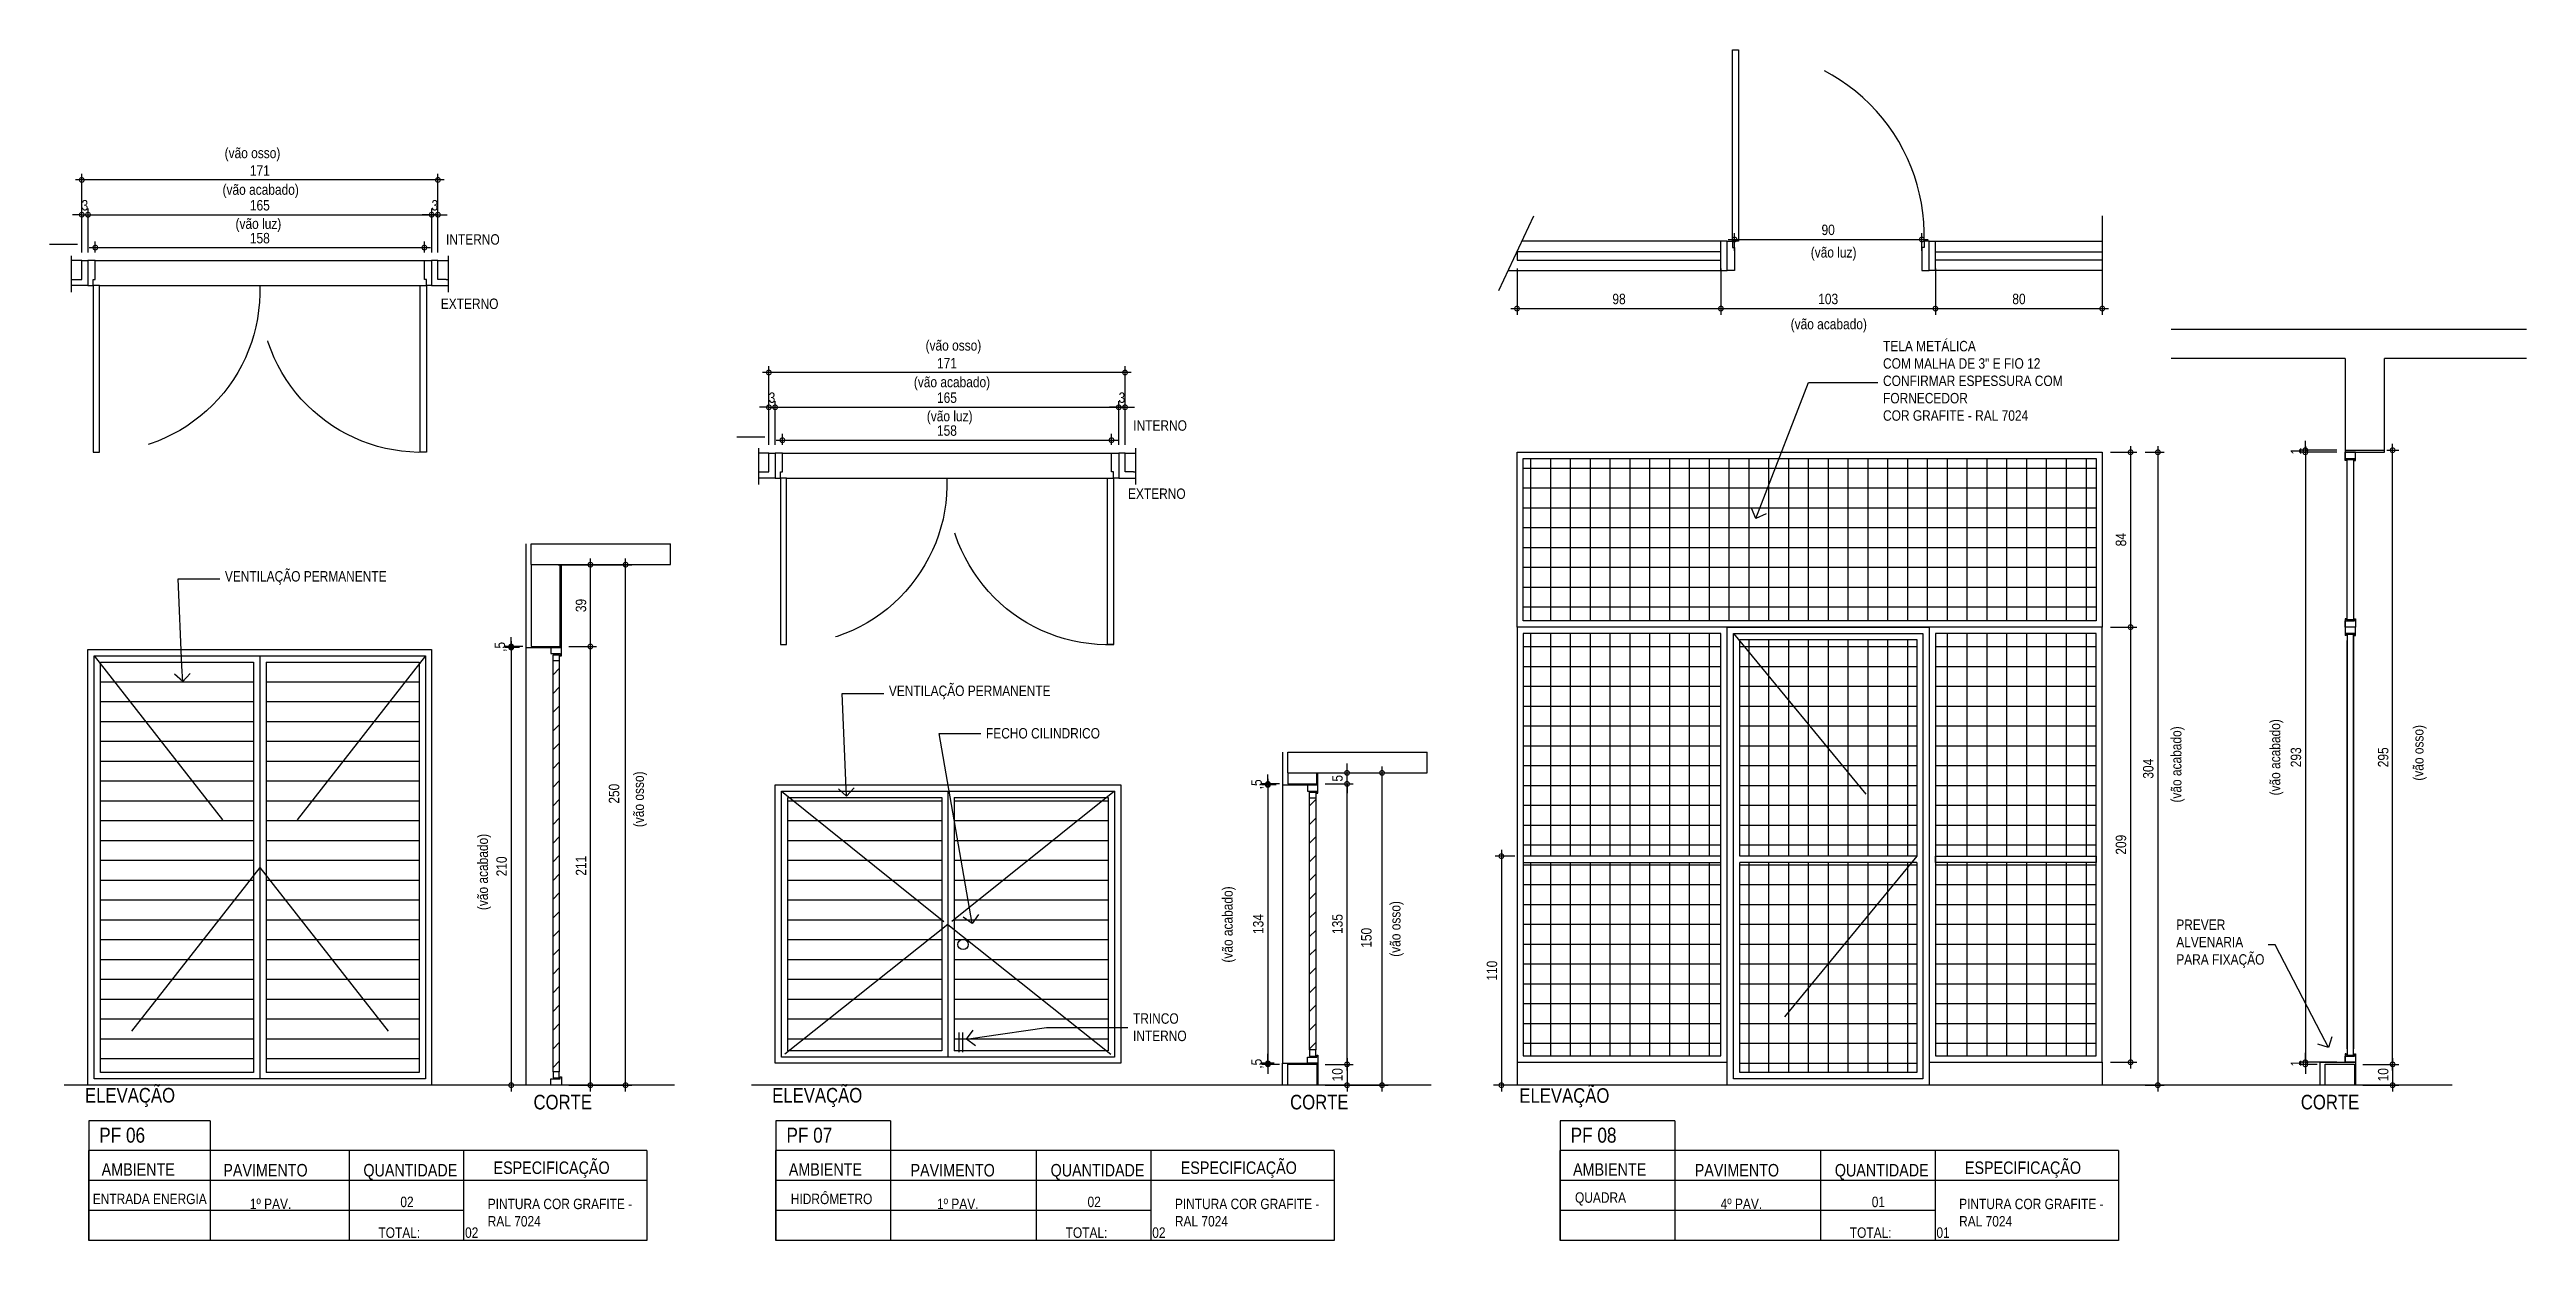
# Model space of a CAD drawing. Header units: metres. Extents: x -0.2 to 45.9, y -54 to 5.7.
# Drawn here: x 17.21 to 29.1, y 0.01 to 5.73 of the extents above; entities that cross this region are included whole.
import ezdxf
from ezdxf import colors
from ezdxf.entities.mleader import LeaderData, LeaderLine
from ezdxf.math import Vec2, Vec3

# ---------------------------------------------------------------- set-up
doc = ezdxf.new("R2010")
doc.units = ezdxf.units.M
doc.header["$PDMODE"] = 35
doc.linetypes.add('DASHEDX2', pattern=[1.5, 1, -0.5])
for name, color, linetype in [('AR-CAIXILHO', 1, 'Continuous'), ('ARQ-ALV ACAB', 4, 'Continuous'), ('ARQ-ALV OSSO', 5, 'Continuous'), ('ARQ-ALV-ACAB', 1, 'Continuous'), ('ARQ-AUX', 7, 'Continuous'), ('ARQ-AUX1', 1, 'Continuous'), ('ARQ-AUX2', 2, 'Continuous'), ('ARQ-CAX', 1, 'Continuous'), ('ARQ-CAX @ 1', 1, 'Continuous'), ('ARQ-DIM', 2, 'Continuous'), ('ARQ-ENCH', 1, 'Continuous'), ('ARQ-EST', 2, 'Continuous'), ('ARQ-PRJ', 7, 'DASHEDX2'), ('ARQ-SIM', 1, 'Continuous'), ('ARQ-TXT', 2, 'Continuous'), ('ES-CORTE', 2, 'Continuous')]:
    doc.layers.add(name, color=color, linetype=linetype)
doc.styles.add('Adesa', font='ARIALN.TTF')
doc.styles.get("Standard").update_dxf_attribs({"font": 'arial.ttf'})
doc.dimstyles.new('ADESA 1-0025', dxfattribs={"dimtxt": 0.05, "dimasz": 0.045, "dimexe": 0.03, "dimexo": 0.04, "dimgap": 0.02, "dimtad": 1, "dimtoh": 1, "dimdec": 0, "dimlfac": 100, "dimzin": 4, "dimtxsty": 'Adesa', "dimblk": 'DOTSMALL', "dimcen": 1, "dimdle": 0.03, "dimclrd": 1, "dimclre": 1, "dimclrt": 256, "dimazin": 1, "dimtm": 1e-09, "dimtfac": 1, "dimtdec": 0, "dimtix": 1, "dimtmove": 2, "dimatfit": 0, "dimldrblk": 'DOTSMALL', "dimfxl": 0.8, "dimtvp": 2, "dimtolj": 1, "dimtzin": 0, "dimarcsym": 0})
pattern_1 = [(0, (-0.44354, 0), (0, 0.09525), []), (90, (-0.44354, 0), (-0.09525, 6e-18), [])]

msp = doc.modelspace()

# ---------------------------------------------------------------- texts
at = {"layer": 'ARQ-TXT', "ltscale": 0.01, "char_height": 0.05, "attachment_point": 1}
for s, insert, width in [('{\\fArial Narrow|b0|i0|c0|p34;(vão osso)}', (18.05, 5.2536), 0.26445), ('{\\fArial Narrow|b0|i0|c0|p34;(vão acabado)}', (18.04, 5.0777), 0.834027), ('{\\fArial Narrow|b0|i0|c0|p34;(vão luz)}', (18.1023, 4.9139), 0.26445), ('{\\fArial Narrow|b0|i0|c0|p34;INTERNO}', (19.113, 4.8382), 0.26388), ('{\\fArial Narrow|b0|i0|c0|p34;(vão luz)}', (25.6653, 4.7764), 0.26445), ('{\\fArial Narrow|b0|i0|c0|p34;EXTERNO}', (19.0879, 4.5293), 0.26388), ('{\\fArial Narrow|b0|i0|c0|p34;(vão acabado)}', (25.5689, 4.4319), 0.834027), ('{\\fArial Narrow|b0|i0|c0|p34;(vão osso)}', (21.4154, 4.3293), 0.26445), ('{\\fArial Narrow|b0|i0|c0|p34;(vão acabado)}', (21.3591, 4.1534), 0.834027), ('{\\fArial Narrow|b0|i0|c0|p34;(vão luz)}', (21.4214, 3.9896), 0.26445), ('{\\fArial Narrow|b0|i0|c0|p34;INTERNO}', (22.4125, 3.9445), 0.26388), ('{\\fArial Narrow|b0|i0|c0|p34;EXTERNO}', (22.3873, 3.617), 0.26388)]:
    msp.add_mtext(s, dxfattribs=dict(at, insert=insert, width=width))
at = {"layer": 'ARQ-TXT', "ltscale": 0.01, "char_height": 0.05, "attachment_point": 1, "rotation": 90}
for s, insert, width in [('{\\fArial Narrow|b0|i0|c0|p34;(vão acabado)}', (27.8693, 2.1427), 0.454027), ('{\\fArial Narrow|b0|i0|c0|p34;(vão acabado)}', (27.395, 2.1084), 0.454027), ('{\\fArial Narrow|b0|i0|c0|p34;(vão osso)}', (28.5572, 2.2136), 0.26445), ('{\\fArial Narrow|b0|i0|c0|p34;(vão osso)}', (20.0128, 1.9904), 0.26445), ('{\\fArial Narrow|b0|i0|c0|p34;(vão acabado)}', (19.2642, 1.592), 0.454027), ('{\\fArial Narrow|b0|i0|c0|p34;(vão acabado)}', (22.8399, 1.3397), 0.454027), ('{\\fArial Narrow|b0|i0|c0|p34;(vão osso)}', (23.6454, 1.3678), 0.26445)]:
    msp.add_mtext(s, dxfattribs=dict(at, insert=insert, width=width))
at = {"layer": 'ARQ-TXT', "char_height": 0.07, "attachment_point": 1, "style": 'Adesa'}
for s, insert, width in [('ELEVAÇÃO', (17.3797, 0.7377), 0.551174), ('ELEVAÇÃO', (20.6791, 0.7377), 0.551174), ('ELEVAÇÃO', (24.2663, 0.7363), 0.551174), ('CORTE', (19.533, 0.7047), 0.495551), ('CORTE', (23.1656, 0.7047), 0.495551), ('CORTE', (28.0183, 0.7047), 0.495551)]:
    msp.add_mtext(s, dxfattribs=dict(at, insert=insert, width=width))
at = {"layer": 'ARQ-TXT', "ltscale": 0.01, "style": 'Adesa'}
for s, insert, char_height, width, attachment_point in [('PF 06', (17.448, 0.5469), 0.072, 0.605305, 1), ('PF 07', (20.7474, 0.5469), 0.072, 0.605305, 1), ('PF 08', (24.5126, 0.5469), 0.072, 0.605305, 1), ('AMBIENTE', (17.6351, 0.3763), 0.06, 0.605305, 2), ('PAVIMENTO', (18.2461, 0.3726), 0.06, 0.605305, 2), ('QUANTIDADE', (18.9415, 0.3726), 0.06, 0.605305, 2), ('ESPECIFICAÇÃO', (19.6198, 0.3846), 0.06, 0.605305, 2), ('AMBIENTE', (20.9345, 0.3763), 0.06, 0.605305, 2), ('PAVIMENTO', (21.5455, 0.3726), 0.06, 0.605305, 2), ('QUANTIDADE', (22.2409, 0.3726), 0.06, 0.605305, 2), ('ESPECIFICAÇÃO', (22.9192, 0.3846), 0.06, 0.605305, 2), ('AMBIENTE', (24.6997, 0.3763), 0.06, 0.605305, 2), ('PAVIMENTO', (25.3107, 0.3726), 0.06, 0.605305, 2), ('QUANTIDADE', (26.0061, 0.3726), 0.06, 0.605305, 2), ('ESPECIFICAÇÃO', (26.6844, 0.3846), 0.06, 0.605305, 2), ('HIDRÔMETRO', (20.7684, 0.2045), 0.05, 0.542237, 4), ('ENTRADA ENERGIA', (17.4168, 0.2045), 0.05, 0.601985, 4), ('\\pi0.17705;1º PAV.', (17.9939, 0.181), 0.05, 0.542237, 4), ('02', (18.9255, 0.1901), 0.05, 0.512462, 5), ('PINTURA COR GRAFITE - RAL 7024', (19.3131, 0.2057), 0.05, 0.71814, 1), ('\\pi0.17705;1º PAV.', (21.2933, 0.181), 0.05, 0.542237, 4), ('02', (22.2249, 0.1901), 0.05, 0.512462, 5), ('PINTURA COR GRAFITE - RAL 7024', (22.6125, 0.2057), 0.05, 0.71814, 1), ('QUADRA', (24.5336, 0.2045), 0.05, 0.542237, 4), ('\\pi0.17431;4º PAV.', (25.0585, 0.181), 0.05, 0.542237, 4), ('01', (25.9901, 0.1901), 0.05, 0.512462, 5), ('PINTURA COR GRAFITE - RAL 7024', (26.3777, 0.2057), 0.05, 0.71814, 1), ('TOTAL:^I 02', (18.7884, 0.0678), 0.05, 0.749738, 1), ('TOTAL:^I 02', (22.0878, 0.0678), 0.05, 0.749738, 1), ('TOTAL:^I 01', (25.8529, 0.0678), 0.05, 0.749738, 1)]:
    msp.add_mtext(s, dxfattribs=dict(at, insert=insert, char_height=char_height, width=width, attachment_point=attachment_point))

# ---------------------------------------------------------------- blocks, each defined once
blk = doc.blocks.new('*U83')
for points in [[(0, -0.17), (0.025, -0.17), (0.025, -0.14), (0.035, -0.14), (0.035, -0.05), (0, -0.05), (0, -0.17)], [(1.65, -0.17), (1.625, -0.17), (1.625, -0.14), (1.615, -0.14), (1.615, -0.05), (1.65, -0.05), (1.65, -0.17)], [(0.025, -0.17), (0.025, -0.97), (0.055, -0.97), (0.055, -0.17)], [(1.625, -0.17), (1.625, -0.97), (1.595, -0.97), (1.595, -0.17)]]:
    blk.add_lwpolyline(points, close=True)
at = {"layer": 'ARQ-PRJ'}
for centre, start, end in [((0.05, -0.196), 268.1178, 1.9074), ((1.6, -0.196), 178.0926, 271.8822)]:
    blk.add_arc(centre, 0.775, start, end, dxfattribs=at)
blk = doc.blocks.new('_DotSmall')
at = {"color": 0, "linetype": 'ByBlock', "const_width": 0.5}
blk.add_lwpolyline([(-0.0625, 0, 1), (0.0625, 0, 1)], format="xyb", close=True, dxfattribs=at)
blk = doc.blocks.new('*D73')
at = {"layer": 'ARQ-DIM', "color": 1, "lineweight": -2, "transparency": 16777216}
for p, q in [((19.652, 3.251), (20.005, 3.251)), ((19.975, 0.721), (19.975, 3.281)), ((19.712, 0.751), (20.005, 0.751))]:
    blk.add_line(p, q, dxfattribs=at)
at = {"layer": 'Defpoints', "color": 0, "transparency": 16777216}
for p in [(19.612, 3.251), (19.975, 3.251), (19.672, 0.751)]:
    blk.add_point(p, dxfattribs=at)
at = {"layer": 'ARQ-DIM', "color": 1, "lineweight": -2, "transparency": 16777216, "xscale": 0.045, "yscale": 0.045, "zscale": 0.045}
for p, rotation in [((19.975, 3.251), 90), ((19.975, 0.751), 270)]:
    blk.add_blockref('_DotSmall', p, dxfattribs=dict(at, rotation=rotation))
at = {"layer": 'ARQ-DIM', "transparency": 16777216, "insert": (19.92, 2.151), "char_height": 0.05, "attachment_point": 5, "rotation": 90, "style": 'Adesa'}
blk.add_mtext('\\A1;250', dxfattribs=at)
blk = doc.blocks.new('*D74')
at = {"layer": 'ARQ-DIM', "color": 1, "lineweight": -2, "transparency": 16777216}
for p, q in [((19.482, 2.858), (19.396, 2.858)), ((19.426, 2.858), (19.426, 2.903)), ((19.426, 2.858), (19.426, 2.853)), ((19.457, 2.853), (19.396, 2.853)), ((19.426, 2.853), (19.426, 2.808))]:
    blk.add_line(p, q, dxfattribs=at)
at = {"layer": 'Defpoints', "color": 0, "transparency": 16777216}
for p in [(19.522, 2.858), (19.426, 2.853), (19.497, 2.853)]:
    blk.add_point(p, dxfattribs=at)
at = {"layer": 'ARQ-DIM', "color": 1, "lineweight": -2, "transparency": 16777216, "xscale": 0.045, "yscale": 0.045, "zscale": 0.045}
for p, rotation in [((19.426, 2.858), 270), ((19.426, 2.853), 90)]:
    blk.add_blockref('_DotSmall', p, dxfattribs=dict(at, rotation=rotation))
at = {"layer": 'ARQ-DIM', "transparency": 16777216, "insert": (19.376, 2.856), "char_height": 0.05, "attachment_point": 5, "rotation": 90, "style": 'Adesa'}
blk.add_mtext('\\A1;,5', dxfattribs=at)
blk = doc.blocks.new('*D75')
at = {"layer": 'ARQ-DIM', "color": 1, "lineweight": -2, "transparency": 16777216}
for p, q in [((19.426, 2.883), (19.426, 0.721)), ((19.466, 2.853), (19.456, 2.853)), ((19.457, 0.751), (19.396, 0.751))]:
    blk.add_line(p, q, dxfattribs=at)
at = {"layer": 'Defpoints', "color": 0, "transparency": 16777216}
for p in [(19.426, 2.853), (19.426, 0.751), (19.497, 0.751)]:
    blk.add_point(p, dxfattribs=at)
at = {"layer": 'ARQ-DIM', "color": 1, "lineweight": -2, "transparency": 16777216, "xscale": 0.045, "yscale": 0.045, "zscale": 0.045}
for p, rotation in [((19.426, 2.853), 90), ((19.426, 0.751), 270)]:
    blk.add_blockref('_DotSmall', p, dxfattribs=dict(at, rotation=rotation))
at = {"layer": 'ARQ-DIM', "transparency": 16777216, "insert": (19.38, 1.802), "char_height": 0.05, "attachment_point": 5, "rotation": 90, "style": 'Adesa'}
blk.add_mtext('\\A1;210', dxfattribs=at)
blk = doc.blocks.new('*D76')
at = {"layer": 'ARQ-DIM', "color": 1, "lineweight": -2, "transparency": 16777216}
for p, q in [((19.702, 2.858), (19.836, 2.858)), ((19.806, 0.721), (19.806, 2.888)), ((19.702, 0.751), (19.836, 0.751))]:
    blk.add_line(p, q, dxfattribs=at)
at = {"layer": 'Defpoints', "color": 0, "transparency": 16777216}
for p in [(19.662, 2.858), (19.806, 2.858), (19.662, 0.751)]:
    blk.add_point(p, dxfattribs=at)
at = {"layer": 'ARQ-DIM', "color": 1, "lineweight": -2, "transparency": 16777216, "xscale": 0.045, "yscale": 0.045, "zscale": 0.045}
for p, rotation in [((19.806, 2.858), 90), ((19.806, 0.751), 270)]:
    blk.add_blockref('_DotSmall', p, dxfattribs=dict(at, rotation=rotation))
at = {"layer": 'ARQ-DIM', "transparency": 16777216, "insert": (19.761, 1.805), "char_height": 0.05, "attachment_point": 5, "rotation": 90, "style": 'Adesa'}
blk.add_mtext('\\A1;211', dxfattribs=at)
blk = doc.blocks.new('*D77')
at = {"layer": 'ARQ-DIM', "color": 1, "lineweight": -2, "transparency": 16777216}
for p, q in [((19.806, 2.828), (19.806, 3.281)), ((19.809, 3.251), (19.836, 3.251)), ((19.809, 2.858), (19.836, 2.858))]:
    blk.add_line(p, q, dxfattribs=at)
at = {"layer": 'Defpoints', "color": 0, "transparency": 16777216}
for p in [(19.769, 3.251), (19.806, 3.251), (19.769, 2.858)]:
    blk.add_point(p, dxfattribs=at)
at = {"layer": 'ARQ-DIM', "color": 1, "lineweight": -2, "transparency": 16777216, "xscale": 0.045, "yscale": 0.045, "zscale": 0.045}
for p, rotation in [((19.806, 3.251), 90), ((19.806, 2.858), 270)]:
    blk.add_blockref('_DotSmall', p, dxfattribs=dict(at, rotation=rotation))
at = {"layer": 'ARQ-DIM', "transparency": 16777216, "insert": (19.761, 3.055), "char_height": 0.05, "attachment_point": 5, "rotation": 90, "style": 'Adesa'}
blk.add_mtext('\\A1;39', dxfattribs=at)
blk = doc.blocks.new('*D80')
at = {"layer": 'ARQ-DIM', "color": 1, "lineweight": -2, "transparency": 16777216}
for p, q in [((17.399, 4.774), (19.039, 4.774)), ((17.429, 4.751), (17.429, 4.804)), ((19.009, 4.751), (19.009, 4.804))]:
    blk.add_line(p, q, dxfattribs=at)
at = {"layer": 'Defpoints', "color": 0, "transparency": 16777216}
for p in [(19.009, 4.774), (17.429, 4.711), (19.009, 4.711)]:
    blk.add_point(p, dxfattribs=at)
at = {"layer": 'ARQ-DIM', "color": 1, "lineweight": -2, "transparency": 16777216, "xscale": 0.045, "yscale": 0.045, "zscale": 0.045, "rotation": 180}
blk.add_blockref('_DotSmall', (17.429, 4.774), dxfattribs=at)
at = {"layer": 'ARQ-DIM', "color": 1, "lineweight": -2, "transparency": 16777216, "xscale": 0.045, "yscale": 0.045, "zscale": 0.045}
blk.add_blockref('_DotSmall', (19.009, 4.774), dxfattribs=at)
at = {"layer": 'ARQ-DIM', "transparency": 16777216, "insert": (18.219, 4.819), "char_height": 0.05, "attachment_point": 5, "style": 'Adesa'}
blk.add_mtext('\\A1;158', dxfattribs=at)
blk = doc.blocks.new('*D81')
at = {"layer": 'ARQ-DIM', "color": 1, "lineweight": -2, "transparency": 16777216}
for p, q in [((17.364, 4.932), (17.319, 4.932)), ((17.364, 4.751), (17.364, 4.962)), ((17.364, 4.932), (17.394, 4.932)), ((17.394, 4.751), (17.394, 4.962)), ((17.394, 4.932), (17.439, 4.932))]:
    blk.add_line(p, q, dxfattribs=at)
at = {"layer": 'Defpoints', "color": 0, "transparency": 16777216}
for p in [(17.394, 4.932), (17.364, 4.711), (17.394, 4.711)]:
    blk.add_point(p, dxfattribs=at)
at = {"layer": 'ARQ-DIM', "color": 1, "lineweight": -2, "transparency": 16777216, "xscale": 0.045, "yscale": 0.045, "zscale": 0.045}
blk.add_blockref('_DotSmall', (17.364, 4.932), dxfattribs=at)
at = {"layer": 'ARQ-DIM', "color": 1, "lineweight": -2, "transparency": 16777216, "xscale": 0.045, "yscale": 0.045, "zscale": 0.045, "rotation": 180}
blk.add_blockref('_DotSmall', (17.394, 4.932), dxfattribs=at)
at = {"layer": 'ARQ-DIM', "transparency": 16777216, "insert": (17.379, 4.977), "char_height": 0.05, "attachment_point": 5, "style": 'Adesa'}
blk.add_mtext('\\A1;3', dxfattribs=at)
blk = doc.blocks.new('*D78')
at = {"layer": 'ARQ-DIM', "color": 1, "lineweight": -2, "transparency": 16777216}
for p, q in [((17.364, 4.932), (19.074, 4.932)), ((17.394, 4.751), (17.394, 4.962)), ((19.044, 4.751), (19.044, 4.962))]:
    blk.add_line(p, q, dxfattribs=at)
at = {"layer": 'Defpoints', "color": 0, "transparency": 16777216}
for p in [(19.044, 4.932), (17.394, 4.711), (19.044, 4.711)]:
    blk.add_point(p, dxfattribs=at)
at = {"layer": 'ARQ-DIM', "color": 1, "lineweight": -2, "transparency": 16777216, "xscale": 0.045, "yscale": 0.045, "zscale": 0.045, "rotation": 180}
blk.add_blockref('_DotSmall', (17.394, 4.932), dxfattribs=at)
at = {"layer": 'ARQ-DIM', "color": 1, "lineweight": -2, "transparency": 16777216, "xscale": 0.045, "yscale": 0.045, "zscale": 0.045}
blk.add_blockref('_DotSmall', (19.044, 4.932), dxfattribs=at)
at = {"layer": 'ARQ-DIM', "transparency": 16777216, "insert": (18.219, 4.977), "char_height": 0.05, "attachment_point": 5, "style": 'Adesa'}
blk.add_mtext('\\A1;165', dxfattribs=at)
blk = doc.blocks.new('*D82')
at = {"layer": 'ARQ-DIM', "color": 1, "lineweight": -2, "transparency": 16777216}
for p, q in [((19.044, 4.932), (18.999, 4.932)), ((19.044, 4.751), (19.044, 4.962)), ((19.074, 4.932), (19.044, 4.932)), ((19.074, 4.751), (19.074, 4.962)), ((19.074, 4.932), (19.119, 4.932))]:
    blk.add_line(p, q, dxfattribs=at)
at = {"layer": 'Defpoints', "color": 0, "transparency": 16777216}
for p in [(19.044, 4.932), (19.044, 4.711), (19.074, 4.711)]:
    blk.add_point(p, dxfattribs=at)
at = {"layer": 'ARQ-DIM', "color": 1, "lineweight": -2, "transparency": 16777216, "xscale": 0.045, "yscale": 0.045, "zscale": 0.045}
blk.add_blockref('_DotSmall', (19.044, 4.932), dxfattribs=at)
at = {"layer": 'ARQ-DIM', "color": 1, "lineweight": -2, "transparency": 16777216, "xscale": 0.045, "yscale": 0.045, "zscale": 0.045, "rotation": 180}
blk.add_blockref('_DotSmall', (19.074, 4.932), dxfattribs=at)
at = {"layer": 'ARQ-DIM', "transparency": 16777216, "insert": (19.059, 4.977), "char_height": 0.05, "attachment_point": 5, "style": 'Adesa'}
blk.add_mtext('\\A1;3', dxfattribs=at)
blk = doc.blocks.new('*D79')
at = {"layer": 'ARQ-DIM', "color": 1, "lineweight": -2, "transparency": 16777216}
for p, q in [((17.364, 4.86), (17.364, 5.129)), ((19.074, 4.86), (19.074, 5.129)), ((19.104, 5.099), (17.334, 5.099))]:
    blk.add_line(p, q, dxfattribs=at)
at = {"layer": 'Defpoints', "color": 0, "transparency": 16777216}
for p in [(17.364, 5.099), (17.364, 4.82), (19.074, 4.82)]:
    blk.add_point(p, dxfattribs=at)
at = {"layer": 'ARQ-DIM', "color": 1, "lineweight": -2, "transparency": 16777216, "xscale": 0.045, "yscale": 0.045, "zscale": 0.045, "rotation": 180}
blk.add_blockref('_DotSmall', (17.364, 5.099), dxfattribs=at)
at = {"layer": 'ARQ-DIM', "color": 1, "lineweight": -2, "transparency": 16777216, "xscale": 0.045, "yscale": 0.045, "zscale": 0.045}
blk.add_blockref('_DotSmall', (19.074, 5.099), dxfattribs=at)
at = {"layer": 'ARQ-DIM', "transparency": 16777216, "insert": (18.219, 5.144), "char_height": 0.05, "attachment_point": 5, "style": 'Adesa'}
blk.add_mtext('\\A1;171', dxfattribs=at)
blk = doc.blocks.new('_Open90')
at = {"color": 0, "linetype": 'ByBlock', "lineweight": -2}
for p, q in [((0, 0), (-1, 0)), ((-0.5, 0.5), (0, 0)), ((0, 0), (-0.5, -0.5))]:
    blk.add_line(p, q, dxfattribs=at)
blk = doc.blocks.new('*D86')
at = {"layer": 'ARQ-DIM', "color": 1, "lineweight": -2, "transparency": 16777216}
for p, q in [((23.607, 0.721), (23.607, 2.281)), ((23.284, 2.251), (23.637, 2.251)), ((23.344, 0.751), (23.637, 0.751))]:
    blk.add_line(p, q, dxfattribs=at)
at = {"layer": 'Defpoints', "color": 0, "transparency": 16777216}
for p in [(23.244, 2.251), (23.607, 2.251), (23.304, 0.751)]:
    blk.add_point(p, dxfattribs=at)
at = {"layer": 'ARQ-DIM', "color": 1, "lineweight": -2, "transparency": 16777216, "xscale": 0.045, "yscale": 0.045, "zscale": 0.045}
for p, rotation in [((23.607, 2.251), 90), ((23.607, 0.751), 270)]:
    blk.add_blockref('_DotSmall', p, dxfattribs=dict(at, rotation=rotation))
at = {"layer": 'ARQ-DIM', "transparency": 16777216, "insert": (23.532, 1.459), "char_height": 0.05, "attachment_point": 5, "rotation": 90, "style": 'Adesa'}
blk.add_mtext('\\A1;150', dxfattribs=at)
blk = doc.blocks.new('*D87')
at = {"layer": 'ARQ-DIM', "color": 1, "lineweight": -2, "transparency": 16777216}
for p, q in [((23.114, 2.198), (23.029, 2.198)), ((23.089, 2.193), (23.029, 2.193)), ((23.059, 2.198), (23.059, 2.243)), ((23.059, 2.198), (23.059, 2.193)), ((23.059, 2.193), (23.059, 2.148))]:
    blk.add_line(p, q, dxfattribs=at)
at = {"layer": 'Defpoints', "color": 0, "transparency": 16777216}
for p in [(23.059, 2.193), (23.129, 2.193), (23.154, 2.198)]:
    blk.add_point(p, dxfattribs=at)
at = {"layer": 'ARQ-DIM', "color": 1, "lineweight": -2, "transparency": 16777216, "xscale": 0.045, "yscale": 0.045, "zscale": 0.045}
for p, rotation in [((23.059, 2.198), 270), ((23.059, 2.193), 90)]:
    blk.add_blockref('_DotSmall', p, dxfattribs=dict(at, rotation=rotation))
at = {"layer": 'ARQ-DIM', "transparency": 16777216, "insert": (23.009, 2.196), "char_height": 0.05, "attachment_point": 5, "rotation": 90, "style": 'Adesa'}
blk.add_mtext('\\A1;,5', dxfattribs=at)
blk = doc.blocks.new('*D88')
at = {"layer": 'ARQ-DIM', "color": 1, "lineweight": -2, "transparency": 16777216}
for p, q in [((23.059, 2.223), (23.059, 0.826)), ((23.099, 2.193), (23.089, 2.193)), ((23.089, 0.856), (23.029, 0.856))]:
    blk.add_line(p, q, dxfattribs=at)
at = {"layer": 'Defpoints', "color": 0, "transparency": 16777216}
for p in [(23.059, 2.193), (23.059, 0.856), (23.129, 0.856)]:
    blk.add_point(p, dxfattribs=at)
at = {"layer": 'ARQ-DIM', "color": 1, "lineweight": -2, "transparency": 16777216, "xscale": 0.045, "yscale": 0.045, "zscale": 0.045}
for p, rotation in [((23.059, 2.193), 90), ((23.059, 0.856), 270)]:
    blk.add_blockref('_DotSmall', p, dxfattribs=dict(at, rotation=rotation))
at = {"layer": 'ARQ-DIM', "transparency": 16777216, "insert": (23.013, 1.525), "char_height": 0.05, "attachment_point": 5, "rotation": 90, "style": 'Adesa'}
blk.add_mtext('\\A1;134', dxfattribs=at)
blk = doc.blocks.new('*D91')
at = {"layer": 'ARQ-DIM', "color": 1, "lineweight": -2, "transparency": 16777216}
for p, q in [((23.089, 0.856), (23.029, 0.856)), ((23.114, 0.851), (23.029, 0.851)), ((23.059, 0.856), (23.059, 0.901)), ((23.059, 0.856), (23.059, 0.851)), ((23.059, 0.851), (23.059, 0.806))]:
    blk.add_line(p, q, dxfattribs=at)
at = {"layer": 'Defpoints', "color": 0, "transparency": 16777216}
for p in [(23.059, 0.851), (23.129, 0.856), (23.154, 0.851)]:
    blk.add_point(p, dxfattribs=at)
at = {"layer": 'ARQ-DIM', "color": 1, "lineweight": -2, "transparency": 16777216, "xscale": 0.045, "yscale": 0.045, "zscale": 0.045}
for p, rotation in [((23.059, 0.856), 270), ((23.059, 0.851), 90)]:
    blk.add_blockref('_DotSmall', p, dxfattribs=dict(at, rotation=rotation))
at = {"layer": 'ARQ-DIM', "transparency": 16777216, "insert": (23.009, 0.854), "char_height": 0.05, "attachment_point": 5, "rotation": 90, "style": 'Adesa'}
blk.add_mtext('\\A1;,5', dxfattribs=at)
blk = doc.blocks.new('*D92')
at = {"layer": 'ARQ-DIM', "color": 1, "lineweight": -2, "transparency": 16777216}
for p, q in [((23.334, 0.851), (23.469, 0.851)), ((23.439, 0.881), (23.439, 0.721)), ((23.334, 0.751), (23.469, 0.751))]:
    blk.add_line(p, q, dxfattribs=at)
at = {"layer": 'Defpoints', "color": 0, "transparency": 16777216}
for p in [(23.294, 0.851), (23.294, 0.751), (23.439, 0.751)]:
    blk.add_point(p, dxfattribs=at)
at = {"layer": 'ARQ-DIM', "color": 1, "lineweight": -2, "transparency": 16777216, "xscale": 0.045, "yscale": 0.045, "zscale": 0.045}
for p, rotation in [((23.439, 0.851), 90), ((23.439, 0.751), 270)]:
    blk.add_blockref('_DotSmall', p, dxfattribs=dict(at, rotation=rotation))
at = {"layer": 'ARQ-DIM', "transparency": 16777216, "insert": (23.393, 0.801), "char_height": 0.05, "attachment_point": 5, "rotation": 90, "style": 'Adesa'}
blk.add_mtext('\\A1;10', dxfattribs=at)
blk = doc.blocks.new('*D89')
at = {"layer": 'ARQ-DIM', "color": 1, "lineweight": -2, "transparency": 16777216}
for p, q in [((23.334, 2.198), (23.469, 2.198)), ((23.439, 0.821), (23.439, 2.228)), ((23.334, 0.851), (23.469, 0.851))]:
    blk.add_line(p, q, dxfattribs=at)
at = {"layer": 'Defpoints', "color": 0, "transparency": 16777216}
for p in [(23.294, 2.198), (23.439, 2.198), (23.294, 0.851)]:
    blk.add_point(p, dxfattribs=at)
at = {"layer": 'ARQ-DIM', "color": 1, "lineweight": -2, "transparency": 16777216, "xscale": 0.045, "yscale": 0.045, "zscale": 0.045}
for p, rotation in [((23.439, 2.198), 90), ((23.439, 0.851), 270)]:
    blk.add_blockref('_DotSmall', p, dxfattribs=dict(at, rotation=rotation))
at = {"layer": 'ARQ-DIM', "transparency": 16777216, "insert": (23.393, 1.525), "char_height": 0.05, "attachment_point": 5, "rotation": 90, "style": 'Adesa'}
blk.add_mtext('\\A1;135', dxfattribs=at)
blk = doc.blocks.new('*D90')
at = {"layer": 'ARQ-DIM', "color": 1, "lineweight": -2, "transparency": 16777216}
for p, q in [((23.439, 2.251), (23.439, 2.296)), ((23.439, 2.198), (23.439, 2.251)), ((23.439, 2.198), (23.439, 2.153)), ((23.442, 2.251), (23.469, 2.251)), ((23.442, 2.198), (23.469, 2.198))]:
    blk.add_line(p, q, dxfattribs=at)
at = {"layer": 'Defpoints', "color": 0, "transparency": 16777216}
for p in [(23.402, 2.251), (23.402, 2.198), (23.439, 2.251)]:
    blk.add_point(p, dxfattribs=at)
at = {"layer": 'ARQ-DIM', "color": 1, "lineweight": -2, "transparency": 16777216, "xscale": 0.045, "yscale": 0.045, "zscale": 0.045}
for p, rotation in [((23.439, 2.251), 270), ((23.439, 2.198), 90)]:
    blk.add_blockref('_DotSmall', p, dxfattribs=dict(at, rotation=rotation))
at = {"layer": 'ARQ-DIM', "transparency": 16777216, "insert": (23.393, 2.225), "char_height": 0.05, "attachment_point": 5, "rotation": 90, "style": 'Adesa'}
blk.add_mtext('\\A1;5', dxfattribs=at)
blk = doc.blocks.new('*D93')
at = {"layer": 'ARQ-DIM', "color": 1, "lineweight": -2, "transparency": 16777216}
for p, q in [((20.698, 3.849), (22.338, 3.849)), ((20.728, 3.827), (20.728, 3.879)), ((22.308, 3.827), (22.308, 3.879))]:
    blk.add_line(p, q, dxfattribs=at)
at = {"layer": 'Defpoints', "color": 0, "transparency": 16777216}
for p in [(22.308, 3.849), (20.728, 3.787), (22.308, 3.787)]:
    blk.add_point(p, dxfattribs=at)
at = {"layer": 'ARQ-DIM', "color": 1, "lineweight": -2, "transparency": 16777216, "xscale": 0.045, "yscale": 0.045, "zscale": 0.045, "rotation": 180}
blk.add_blockref('_DotSmall', (20.728, 3.849), dxfattribs=at)
at = {"layer": 'ARQ-DIM', "color": 1, "lineweight": -2, "transparency": 16777216, "xscale": 0.045, "yscale": 0.045, "zscale": 0.045}
blk.add_blockref('_DotSmall', (22.308, 3.849), dxfattribs=at)
at = {"layer": 'ARQ-DIM', "transparency": 16777216, "insert": (21.518, 3.895), "char_height": 0.05, "attachment_point": 5, "style": 'Adesa'}
blk.add_mtext('\\A1;158', dxfattribs=at)
blk = doc.blocks.new('*D94')
at = {"layer": 'ARQ-DIM', "color": 1, "lineweight": -2, "transparency": 16777216}
for p, q in [((20.663, 4.007), (20.618, 4.007)), ((20.663, 3.827), (20.663, 4.037)), ((20.663, 4.007), (20.693, 4.007)), ((20.693, 3.827), (20.693, 4.037)), ((20.693, 4.007), (20.738, 4.007))]:
    blk.add_line(p, q, dxfattribs=at)
at = {"layer": 'Defpoints', "color": 0, "transparency": 16777216}
for p in [(20.693, 4.007), (20.663, 3.787), (20.693, 3.787)]:
    blk.add_point(p, dxfattribs=at)
at = {"layer": 'ARQ-DIM', "color": 1, "lineweight": -2, "transparency": 16777216, "xscale": 0.045, "yscale": 0.045, "zscale": 0.045}
blk.add_blockref('_DotSmall', (20.663, 4.007), dxfattribs=at)
at = {"layer": 'ARQ-DIM', "color": 1, "lineweight": -2, "transparency": 16777216, "xscale": 0.045, "yscale": 0.045, "zscale": 0.045, "rotation": 180}
blk.add_blockref('_DotSmall', (20.693, 4.007), dxfattribs=at)
at = {"layer": 'ARQ-DIM', "transparency": 16777216, "insert": (20.678, 4.053), "char_height": 0.05, "attachment_point": 5, "style": 'Adesa'}
blk.add_mtext('\\A1;3', dxfattribs=at)
blk = doc.blocks.new('*D84')
at = {"layer": 'ARQ-DIM', "color": 1, "lineweight": -2, "transparency": 16777216}
for p, q in [((20.663, 4.007), (22.373, 4.007)), ((20.693, 3.827), (20.693, 4.037)), ((22.343, 3.827), (22.343, 4.037))]:
    blk.add_line(p, q, dxfattribs=at)
at = {"layer": 'Defpoints', "color": 0, "transparency": 16777216}
for p in [(22.343, 4.007), (20.693, 3.787), (22.343, 3.787)]:
    blk.add_point(p, dxfattribs=at)
at = {"layer": 'ARQ-DIM', "color": 1, "lineweight": -2, "transparency": 16777216, "xscale": 0.045, "yscale": 0.045, "zscale": 0.045, "rotation": 180}
blk.add_blockref('_DotSmall', (20.693, 4.007), dxfattribs=at)
at = {"layer": 'ARQ-DIM', "color": 1, "lineweight": -2, "transparency": 16777216, "xscale": 0.045, "yscale": 0.045, "zscale": 0.045}
blk.add_blockref('_DotSmall', (22.343, 4.007), dxfattribs=at)
at = {"layer": 'ARQ-DIM', "transparency": 16777216, "insert": (21.518, 4.053), "char_height": 0.05, "attachment_point": 5, "style": 'Adesa'}
blk.add_mtext('\\A1;165', dxfattribs=at)
blk = doc.blocks.new('*D95')
at = {"layer": 'ARQ-DIM', "color": 1, "lineweight": -2, "transparency": 16777216}
for p, q in [((22.343, 4.007), (22.298, 4.007)), ((22.343, 3.827), (22.343, 4.037)), ((22.373, 4.007), (22.343, 4.007)), ((22.373, 3.827), (22.373, 4.037)), ((22.373, 4.007), (22.418, 4.007))]:
    blk.add_line(p, q, dxfattribs=at)
at = {"layer": 'Defpoints', "color": 0, "transparency": 16777216}
for p in [(22.343, 4.007), (22.343, 3.787), (22.373, 3.787)]:
    blk.add_point(p, dxfattribs=at)
at = {"layer": 'ARQ-DIM', "color": 1, "lineweight": -2, "transparency": 16777216, "xscale": 0.045, "yscale": 0.045, "zscale": 0.045}
blk.add_blockref('_DotSmall', (22.343, 4.007), dxfattribs=at)
at = {"layer": 'ARQ-DIM', "color": 1, "lineweight": -2, "transparency": 16777216, "xscale": 0.045, "yscale": 0.045, "zscale": 0.045, "rotation": 180}
blk.add_blockref('_DotSmall', (22.373, 4.007), dxfattribs=at)
at = {"layer": 'ARQ-DIM', "transparency": 16777216, "insert": (22.358, 4.053), "char_height": 0.05, "attachment_point": 5, "style": 'Adesa'}
blk.add_mtext('\\A1;3', dxfattribs=at)
blk = doc.blocks.new('*D85')
at = {"layer": 'ARQ-DIM', "color": 1, "lineweight": -2, "transparency": 16777216}
for p, q in [((22.403, 4.174), (20.633, 4.174)), ((20.663, 3.936), (20.663, 4.204)), ((22.373, 3.936), (22.373, 4.204))]:
    blk.add_line(p, q, dxfattribs=at)
at = {"layer": 'Defpoints', "color": 0, "transparency": 16777216}
for p in [(20.663, 4.174), (20.663, 3.896), (22.373, 3.896)]:
    blk.add_point(p, dxfattribs=at)
at = {"layer": 'ARQ-DIM', "color": 1, "lineweight": -2, "transparency": 16777216, "xscale": 0.045, "yscale": 0.045, "zscale": 0.045, "rotation": 180}
blk.add_blockref('_DotSmall', (20.663, 4.174), dxfattribs=at)
at = {"layer": 'ARQ-DIM', "color": 1, "lineweight": -2, "transparency": 16777216, "xscale": 0.045, "yscale": 0.045, "zscale": 0.045}
blk.add_blockref('_DotSmall', (22.373, 4.174), dxfattribs=at)
at = {"layer": 'ARQ-DIM', "transparency": 16777216, "insert": (21.518, 4.219), "char_height": 0.05, "attachment_point": 5, "style": 'Adesa'}
blk.add_mtext('\\A1;171', dxfattribs=at)
blk = doc.blocks.new('*U264')
for points in [[(0, 0), (0, 0.92), (0.03, 0.92), (0.03, 0)], [(-0.025, 0), (0, 0), (0, -0.03), (0.01, -0.03), (0.01, -0.14), (-0.025, -0.14), (-0.025, 0)], [(0.945, 0), (0.92, 0), (0.92, -0.03), (0.91, -0.03), (0.91, -0.14), (0.945, -0.14), (0.945, 0)]]:
    blk.add_lwpolyline(points, close=True)
at = {"layer": 'ARQ-PRJ'}
blk.add_arc((0.027, 0.027), 0.894, 358.2599, 91.7013, dxfattribs=at)
blk = doc.blocks.new('*D265')
at = {"layer": 'ARQ-AUX2', "color": 1, "lineweight": -2, "transparency": 16777216}
for p, q in [((24.255, 4.674), (24.255, 4.451)), ((25.234, 4.674), (25.234, 4.451)), ((24.225, 4.481), (25.264, 4.481))]:
    blk.add_line(p, q, dxfattribs=at)
at = {"layer": 'Defpoints', "color": 0, "transparency": 16777216}
for p in [(24.255, 4.714), (25.234, 4.714), (25.234, 4.481)]:
    blk.add_point(p, dxfattribs=at)
at = {"layer": 'ARQ-AUX2', "color": 1, "lineweight": -2, "transparency": 16777216, "xscale": 0.045, "yscale": 0.045, "zscale": 0.045, "rotation": 180}
blk.add_blockref('_DotSmall', (24.255, 4.481), dxfattribs=at)
at = {"layer": 'ARQ-AUX2', "color": 1, "lineweight": -2, "transparency": 16777216, "xscale": 0.045, "yscale": 0.045, "zscale": 0.045}
blk.add_blockref('_DotSmall', (25.234, 4.481), dxfattribs=at)
at = {"layer": 'ARQ-AUX2', "transparency": 16777216, "insert": (24.745, 4.527), "char_height": 0.05, "attachment_point": 5, "style": 'Adesa'}
blk.add_mtext('\\A1;98', dxfattribs=at)
blk = doc.blocks.new('*D266')
at = {"layer": 'ARQ-AUX2', "color": 1, "lineweight": -2, "transparency": 16777216}
for p, q in [((25.234, 4.674), (25.234, 4.451)), ((26.264, 4.674), (26.264, 4.451)), ((25.204, 4.481), (26.294, 4.481))]:
    blk.add_line(p, q, dxfattribs=at)
at = {"layer": 'Defpoints', "color": 0, "transparency": 16777216}
for p in [(25.234, 4.714), (26.264, 4.714), (26.264, 4.481)]:
    blk.add_point(p, dxfattribs=at)
at = {"layer": 'ARQ-AUX2', "color": 1, "lineweight": -2, "transparency": 16777216, "xscale": 0.045, "yscale": 0.045, "zscale": 0.045, "rotation": 180}
blk.add_blockref('_DotSmall', (25.234, 4.481), dxfattribs=at)
at = {"layer": 'ARQ-AUX2', "color": 1, "lineweight": -2, "transparency": 16777216, "xscale": 0.045, "yscale": 0.045, "zscale": 0.045}
blk.add_blockref('_DotSmall', (26.264, 4.481), dxfattribs=at)
at = {"layer": 'ARQ-AUX2', "transparency": 16777216, "insert": (25.749, 4.527), "char_height": 0.05, "attachment_point": 5, "style": 'Adesa'}
blk.add_mtext('\\A1;103', dxfattribs=at)
blk = doc.blocks.new('*D267')
at = {"layer": 'ARQ-AUX2', "color": 1, "lineweight": -2, "transparency": 16777216}
for p, q in [((26.264, 4.674), (26.264, 4.451)), ((27.065, 4.674), (27.065, 4.451)), ((26.234, 4.481), (27.095, 4.481))]:
    blk.add_line(p, q, dxfattribs=at)
at = {"layer": 'Defpoints', "color": 0, "transparency": 16777216}
for p in [(26.264, 4.714), (27.065, 4.714), (27.065, 4.481)]:
    blk.add_point(p, dxfattribs=at)
at = {"layer": 'ARQ-AUX2', "color": 1, "lineweight": -2, "transparency": 16777216, "xscale": 0.045, "yscale": 0.045, "zscale": 0.045, "rotation": 180}
blk.add_blockref('_DotSmall', (26.264, 4.481), dxfattribs=at)
at = {"layer": 'ARQ-AUX2', "color": 1, "lineweight": -2, "transparency": 16777216, "xscale": 0.045, "yscale": 0.045, "zscale": 0.045}
blk.add_blockref('_DotSmall', (27.065, 4.481), dxfattribs=at)
at = {"layer": 'ARQ-AUX2', "transparency": 16777216, "insert": (26.665, 4.527), "char_height": 0.05, "attachment_point": 5, "style": 'Adesa'}
blk.add_mtext('\\A1;80', dxfattribs=at)
blk = doc.blocks.new('*D268')
at = {"layer": 'ARQ-AUX2', "color": 1, "lineweight": -2, "transparency": 16777216}
for p, q in [((25.269, 4.813), (26.229, 4.813)), ((25.299, 4.759), (25.299, 4.843)), ((26.199, 4.759), (26.199, 4.843))]:
    blk.add_line(p, q, dxfattribs=at)
at = {"layer": 'Defpoints', "color": 0, "transparency": 16777216}
for p in [(26.199, 4.813), (25.299, 4.719), (26.199, 4.719)]:
    blk.add_point(p, dxfattribs=at)
at = {"layer": 'ARQ-AUX2', "color": 1, "lineweight": -2, "transparency": 16777216, "xscale": 0.045, "yscale": 0.045, "zscale": 0.045, "rotation": 180}
blk.add_blockref('_DotSmall', (25.299, 4.813), dxfattribs=at)
at = {"layer": 'ARQ-AUX2', "color": 1, "lineweight": -2, "transparency": 16777216, "xscale": 0.045, "yscale": 0.045, "zscale": 0.045}
blk.add_blockref('_DotSmall', (26.199, 4.813), dxfattribs=at)
at = {"layer": 'ARQ-AUX2', "transparency": 16777216, "insert": (25.749, 4.859), "char_height": 0.05, "attachment_point": 5, "style": 'Adesa'}
blk.add_mtext('\\A1;90', dxfattribs=at)
blk = doc.blocks.new('*D269')
at = {"layer": 'ARQ-AUX2', "color": 1, "lineweight": -2, "transparency": 16777216}
for p, q in [((24.245, 1.851), (24.15, 1.851)), ((24.18, 1.881), (24.18, 0.721)), ((24.245, 0.751), (24.15, 0.751))]:
    blk.add_line(p, q, dxfattribs=at)
at = {"layer": 'Defpoints', "color": 0, "transparency": 16777216}
for p in [(24.285, 1.851), (24.18, 0.751), (24.285, 0.751)]:
    blk.add_point(p, dxfattribs=at)
at = {"layer": 'ARQ-AUX2', "color": 1, "lineweight": -2, "transparency": 16777216, "xscale": 0.045, "yscale": 0.045, "zscale": 0.045}
for p, rotation in [((24.18, 1.851), 90), ((24.18, 0.751), 270)]:
    blk.add_blockref('_DotSmall', p, dxfattribs=dict(at, rotation=rotation))
at = {"layer": 'ARQ-AUX2', "transparency": 16777216, "insert": (24.135, 1.301), "char_height": 0.05, "attachment_point": 5, "rotation": 90, "style": 'Adesa'}
blk.add_mtext('\\A1;110', dxfattribs=at)
blk = doc.blocks.new('*D270')
at = {"layer": 'ARQ-AUX2', "color": 1, "lineweight": -2, "transparency": 16777216}
for p, q in [((27.201, 2.981), (27.201, 0.831)), ((27.105, 2.951), (27.231, 2.951)), ((27.105, 0.861), (27.231, 0.861))]:
    blk.add_line(p, q, dxfattribs=at)
at = {"layer": 'Defpoints', "color": 0, "transparency": 16777216}
for p in [(27.065, 2.951), (27.065, 0.861), (27.201, 0.861)]:
    blk.add_point(p, dxfattribs=at)
at = {"layer": 'ARQ-AUX2', "color": 1, "lineweight": -2, "transparency": 16777216, "xscale": 0.045, "yscale": 0.045, "zscale": 0.045}
for p, rotation in [((27.201, 2.951), 90), ((27.201, 0.861), 270)]:
    blk.add_blockref('_DotSmall', p, dxfattribs=dict(at, rotation=rotation))
at = {"layer": 'ARQ-AUX2', "transparency": 16777216, "insert": (27.155, 1.906), "char_height": 0.05, "attachment_point": 5, "rotation": 90, "style": 'Adesa'}
blk.add_mtext('\\A1;209', dxfattribs=at)
blk = doc.blocks.new('*D271')
at = {"layer": 'ARQ-AUX2', "color": 1, "lineweight": -2, "transparency": 16777216}
for p, q in [((27.201, 3.821), (27.201, 2.921)), ((27.105, 3.791), (27.231, 3.791)), ((27.105, 2.951), (27.231, 2.951))]:
    blk.add_line(p, q, dxfattribs=at)
at = {"layer": 'Defpoints', "color": 0, "transparency": 16777216}
for p in [(27.065, 3.791), (27.065, 2.951), (27.201, 2.951)]:
    blk.add_point(p, dxfattribs=at)
at = {"layer": 'ARQ-AUX2', "color": 1, "lineweight": -2, "transparency": 16777216, "xscale": 0.045, "yscale": 0.045, "zscale": 0.045}
for p, rotation in [((27.201, 3.791), 90), ((27.201, 2.951), 270)]:
    blk.add_blockref('_DotSmall', p, dxfattribs=dict(at, rotation=rotation))
at = {"layer": 'ARQ-AUX2', "transparency": 16777216, "insert": (27.155, 3.371), "char_height": 0.05, "attachment_point": 5, "rotation": 90, "style": 'Adesa'}
blk.add_mtext('\\A1;84', dxfattribs=at)
blk = doc.blocks.new('*D272')
at = {"layer": 'ARQ-AUX2', "color": 1, "lineweight": -2, "transparency": 16777216}
for p, q in [((27.332, 3.821), (27.332, 0.721)), ((27.271, 3.791), (27.362, 3.791)), ((27.271, 0.751), (27.362, 0.751))]:
    blk.add_line(p, q, dxfattribs=at)
at = {"layer": 'Defpoints', "color": 0, "transparency": 16777216}
for p in [(27.231, 3.791), (27.231, 0.751), (27.332, 0.751)]:
    blk.add_point(p, dxfattribs=at)
at = {"layer": 'ARQ-AUX2', "color": 1, "lineweight": -2, "transparency": 16777216, "xscale": 0.045, "yscale": 0.045, "zscale": 0.045}
for p, rotation in [((27.332, 3.791), 90), ((27.332, 0.751), 270)]:
    blk.add_blockref('_DotSmall', p, dxfattribs=dict(at, rotation=rotation))
at = {"layer": 'ARQ-AUX2', "transparency": 16777216, "insert": (27.286, 2.271), "char_height": 0.05, "attachment_point": 5, "rotation": 90, "style": 'Adesa'}
blk.add_mtext('\\A1;304', dxfattribs=at)
blk = doc.blocks.new('*D274')
at = {"layer": 'ARQ-DIM', "color": 1, "lineweight": -2, "transparency": 16777216}
for p, q in [((28.071, 0.861), (28.01, 0.861)), ((28.096, 0.851), (28.01, 0.851)), ((28.04, 0.861), (28.04, 0.906)), ((28.04, 0.861), (28.04, 0.851)), ((28.04, 0.851), (28.04, 0.806))]:
    blk.add_line(p, q, dxfattribs=at)
at = {"layer": 'Defpoints', "color": 0, "transparency": 16777216}
for p in [(28.04, 0.851), (28.111, 0.861), (28.136, 0.851)]:
    blk.add_point(p, dxfattribs=at)
at = {"layer": 'ARQ-DIM', "color": 1, "lineweight": -2, "transparency": 16777216, "xscale": 0.045, "yscale": 0.045, "zscale": 0.045}
for p, rotation in [((28.04, 0.861), 270), ((28.04, 0.851), 90)]:
    blk.add_blockref('_DotSmall', p, dxfattribs=dict(at, rotation=rotation))
at = {"layer": 'ARQ-DIM', "transparency": 16777216, "insert": (27.995, 0.856), "char_height": 0.05, "attachment_point": 5, "rotation": 90, "style": 'Adesa'}
blk.add_mtext('\\A1;1', dxfattribs=at)
blk = doc.blocks.new('*D275')
at = {"layer": 'ARQ-DIM', "color": 1, "lineweight": -2, "transparency": 16777216}
for p, q in [((28.316, 0.851), (28.489, 0.851)), ((28.459, 0.881), (28.459, 0.721)), ((28.316, 0.751), (28.489, 0.751))]:
    blk.add_line(p, q, dxfattribs=at)
at = {"layer": 'Defpoints', "color": 0, "transparency": 16777216}
for p in [(28.276, 0.851), (28.276, 0.751), (28.459, 0.751)]:
    blk.add_point(p, dxfattribs=at)
at = {"layer": 'ARQ-DIM', "color": 1, "lineweight": -2, "transparency": 16777216, "xscale": 0.045, "yscale": 0.045, "zscale": 0.045}
for p, rotation in [((28.459, 0.851), 90), ((28.459, 0.751), 270)]:
    blk.add_blockref('_DotSmall', p, dxfattribs=dict(at, rotation=rotation))
at = {"layer": 'ARQ-DIM', "transparency": 16777216, "insert": (28.414, 0.801), "char_height": 0.05, "attachment_point": 5, "rotation": 90, "style": 'Adesa'}
blk.add_mtext('\\A1;10', dxfattribs=at)
blk = doc.blocks.new('*D273')
at = {"layer": 'ARQ-DIM', "color": 1, "lineweight": -2, "transparency": 16777216}
for p, q in [((28.459, 0.821), (28.459, 3.831)), ((28.431, 3.801), (28.489, 3.801)), ((28.316, 0.851), (28.489, 0.851))]:
    blk.add_line(p, q, dxfattribs=at)
at = {"layer": 'Defpoints', "color": 0, "transparency": 16777216}
for p in [(28.391, 3.801, 0), (28.459, 3.801), (28.276, 0.851)]:
    blk.add_point(p, dxfattribs=at)
at = {"layer": 'ARQ-DIM', "color": 1, "lineweight": -2, "transparency": 16777216, "xscale": 0.045, "yscale": 0.045, "zscale": 0.045}
for p, rotation in [((28.459, 3.801), 90), ((28.459, 0.851), 270)]:
    blk.add_blockref('_DotSmall', p, dxfattribs=dict(at, rotation=rotation))
at = {"layer": 'ARQ-DIM', "transparency": 16777216, "insert": (28.414, 2.326), "char_height": 0.05, "attachment_point": 5, "rotation": 90, "style": 'Adesa'}
blk.add_mtext('\\A1;295', dxfattribs=at)
blk = doc.blocks.new('*D276')
at = {"layer": 'ARQ-DIM', "color": 1, "lineweight": -2, "transparency": 16777216}
for p, q in [((28.04, 3.801), (28.04, 3.846)), ((28.191, 3.801), (28.01, 3.801)), ((28.191, 3.791), (28.01, 3.791)), ((28.04, 3.801), (28.04, 3.791)), ((28.04, 3.791), (28.04, 3.746))]:
    blk.add_line(p, q, dxfattribs=at)
at = {"layer": 'Defpoints', "color": 0, "transparency": 16777216}
for p in [(28.04, 3.791), (28.231, 3.801, 0), (28.231, 3.791, 0)]:
    blk.add_point(p, dxfattribs=at)
at = {"layer": 'ARQ-DIM', "color": 1, "lineweight": -2, "transparency": 16777216, "xscale": 0.045, "yscale": 0.045, "zscale": 0.045}
for p, rotation in [((28.04, 3.801), 270), ((28.04, 3.791), 90)]:
    blk.add_blockref('_DotSmall', p, dxfattribs=dict(at, rotation=rotation))
at = {"layer": 'ARQ-DIM', "transparency": 16777216, "insert": (27.995, 3.796), "char_height": 0.05, "attachment_point": 5, "rotation": 90, "style": 'Adesa'}
blk.add_mtext('\\A1;1', dxfattribs=at)
blk = doc.blocks.new('*D277')
at = {"layer": 'ARQ-DIM', "color": 1, "lineweight": -2, "transparency": 16777216}
for p, q in [((28.04, 3.821), (28.04, 0.831)), ((28.191, 3.791), (28.01, 3.791)), ((28.191, 0.861), (28.01, 0.861))]:
    blk.add_line(p, q, dxfattribs=at)
at = {"layer": 'Defpoints', "color": 0, "transparency": 16777216}
for p in [(28.231, 3.791, 0), (28.04, 0.861), (28.231, 0.861)]:
    blk.add_point(p, dxfattribs=at)
at = {"layer": 'ARQ-DIM', "color": 1, "lineweight": -2, "transparency": 16777216, "xscale": 0.045, "yscale": 0.045, "zscale": 0.045}
for p, rotation in [((28.04, 3.791), 90), ((28.04, 0.861), 270)]:
    blk.add_blockref('_DotSmall', p, dxfattribs=dict(at, rotation=rotation))
at = {"layer": 'ARQ-DIM', "transparency": 16777216, "insert": (27.995, 2.326), "char_height": 0.05, "attachment_point": 5, "rotation": 90, "style": 'Adesa'}
blk.add_mtext('\\A1;293', dxfattribs=at)

# ---------------------------------------------------------------- dimensions: what is measured, and where the dimension line sits
at = {"layer": 'ARQ-AUX2'}
for base, p1, p2, picture, middle in [((26.1992, 4.8132), (25.2992, 4.7194), (26.1992, 4.7194), '*D268', (25.7492, 4.8587)), ((25.2342, 4.4813), (24.2551, 4.7144), (25.2342, 4.7144), '*D265', (24.7446, 4.5269)), ((26.2642, 4.4813), (25.2342, 4.7144), (26.2642, 4.7144), '*D266', (25.7492, 4.5269)), ((27.0653, 4.4813), (26.2642, 4.7144), (27.0653, 4.7144), '*D267', (26.6648, 4.5269))]:
    dim = msp.add_linear_dim(base=base, p1=p1, p2=p2, dimstyle='ADESA 1-0025', dxfattribs=at)
    dim.commit()
    dim.dimension.update_dxf_attribs({"geometry": picture, "text_midpoint": middle})
for base, p1, p2, picture, middle in [((27.2005, 2.9512), (27.0653, 3.7912), (27.0653, 2.9512), '*D271', (27.155, 3.3712)), ((27.332, 0.7512), (27.2305, 3.7912), (27.2305, 0.7512), '*D272', (27.2865, 2.2712)), ((27.2005, 0.8612), (27.0653, 2.9512), (27.0653, 0.8612), '*D270', (27.155, 1.9062)), ((24.1801, 0.7512), (24.2851, 1.8512), (24.2851, 0.7512), '*D269', (24.1346, 1.3012))]:
    dim = msp.add_linear_dim(base=base, p1=p1, p2=p2, angle=90, dimstyle='ADESA 1-0025', dxfattribs=at)
    dim.commit()
    dim.dimension.update_dxf_attribs({"geometry": picture, "text_midpoint": middle})
at = {"layer": 'ARQ-DIM'}
for base, p1, p2, picture, middle in [((17.3639, 5.0987), (19.0739, 4.8205), (17.3639, 4.8205), '*D79', (18.2189, 5.1438)), ((17.3939, 4.9318), (17.3639, 4.7114), (17.3939, 4.7114), '*D81', (17.3789, 4.9773)), ((19.0439, 4.9318), (17.3939, 4.7114), (19.0439, 4.7114), '*D78', (18.2189, 4.9773)), ((19.0439, 4.9318), (19.0739, 4.7114), (19.0439, 4.7114), '*D82', (19.0589, 4.9773)), ((19.0089, 4.7736), (17.4289, 4.7114), (19.0089, 4.7114), '*D80', (18.2189, 4.8191)), ((20.6633, 4.1744), (22.3733, 3.8962), (20.6633, 3.8962), '*D85', (21.5183, 4.2195)), ((20.6933, 4.0075), (20.6633, 3.787), (20.6933, 3.787), '*D94', (20.6783, 4.053)), ((22.3433, 4.0075), (20.6933, 3.787), (22.3433, 3.787), '*D84', (21.5183, 4.053)), ((22.3433, 4.0075), (22.3733, 3.787), (22.3433, 3.787), '*D95', (22.3583, 4.053)), ((22.3083, 3.8493), (20.7283, 3.787), (22.3083, 3.787), '*D93', (21.5183, 3.8948))]:
    dim = msp.add_linear_dim(base=base, p1=p1, p2=p2, dimstyle='ADESA 1-0025', dxfattribs=at)
    dim.commit()
    dim.dimension.update_dxf_attribs({"geometry": picture, "text_midpoint": middle})
for base, p1, p2, picture, middle in [((28.0402, 0.8612), (28.2309, 3.7912, 0), (28.2309, 0.8612), '*D277', (27.9946, 2.3262)), ((28.0402, 3.7912), (28.2308, 3.8012, 0), (28.2308, 3.7912, 0), '*D276', (27.9951, 3.7962)), ((28.4591, 3.8012), (28.2759, 0.8512), (28.3914, 3.8012, 0), '*D273', (28.4135, 2.3262)), ((19.8063, 3.2512), (19.7689, 2.8584), (19.7689, 3.2512), '*D77', (19.7607, 3.0548)), ((19.4259, 0.7512), (19.4259, 2.8534), (19.4966, 0.7512), '*D75', (19.3803, 1.8023)), ((19.8063, 2.8584), (19.6616, 0.7512), (19.6616, 2.8584), '*D76', (19.7612, 1.8048)), ((23.4389, 2.2512), (23.4016, 2.1984), (23.4016, 2.2512), '*D90', (23.3935, 2.2248)), ((23.0585, 0.8562), (23.0585, 2.1934), (23.1292, 0.8562), '*D88', (23.013, 1.5248)), ((23.4389, 2.1984), (23.2942, 0.8512), (23.2942, 2.1984), '*D89', (23.3934, 1.5248)), ((23.4389, 0.7512), (23.2942, 0.8512), (23.2942, 0.7512), '*D92', (23.3934, 0.8012)), ((28.0402, 0.8512), (28.1109, 0.8612), (28.1359, 0.8512), '*D274', (27.9951, 0.8562)), ((28.4591, 0.7512), (28.2759, 0.8512), (28.2759, 0.7512), '*D275', (28.4135, 0.8012))]:
    dim = msp.add_linear_dim(base=base, p1=p1, p2=p2, angle=90, dimstyle='ADESA 1-0025', dxfattribs=at)
    dim.commit()
    dim.dimension.update_dxf_attribs({"geometry": picture, "text_midpoint": middle})
for base, p1, p2, picture, middle in [((19.9745, 3.2512), (19.6716, 0.7512), (19.6116, 3.2512), '*D73', (19.9198, 2.1512)), ((23.6071, 2.2512), (23.3042, 0.7512), (23.2442, 2.2512), '*D86', (23.5318, 1.4595))]:
    dim = msp.add_linear_dim(base=base, p1=p1, p2=p2, angle=90, dimstyle='ADESA 1-0025', dxfattribs=at)
    dim.commit()
    dim.dimension.update_dxf_attribs({"geometry": picture, "text_midpoint": middle, "dimtype": 160})
for base, p1, p2, picture, middle in [((19.4259, 2.8534), (19.5216, 2.8584), (19.4966, 2.8534), '*D74', (19.3759, 2.8559)), ((23.0585, 2.1934), (23.1542, 2.1984), (23.1292, 2.1934), '*D87', (23.0086, 2.1959)), ((23.0585, 0.8512), (23.1292, 0.8562), (23.1542, 0.8512), '*D91', (23.0086, 0.8537))]:
    dim = msp.add_linear_dim(base=base, p1=p1, p2=p2, angle=90, dimstyle='ADESA 1-0025', override={"dimdec": 1}, dxfattribs=at)
    dim.commit()
    dim.dimension.update_dxf_attribs({"geometry": picture, "text_midpoint": middle})

# ---------------------------------------------------------------- hatches: boundary and pattern name
at = {"layer": 'ARQ-AUX'}
h = msp.add_hatch(dxfattribs=at)
h.set_pattern_fill('NET', scale=0.03)
h.set_pattern_definition(pattern_1)
h.paths.add_polyline_path([(27.0353, 2.9812), (27.0353, 3.7612), (24.2851, 3.7612), (24.2851, 2.9812)])
h = msp.add_hatch(dxfattribs=at)
h.set_pattern_fill('NET', scale=0.03)
h.set_pattern_definition(pattern_1)
h.paths.add_polyline_path([(24.2851, 2.9212), (24.2851, 1.8512), (25.2342, 1.8512), (25.2342, 2.9212)])
h.paths.add_polyline_path([(24.2851, 1.8212), (24.2851, 0.8912), (25.2342, 0.8912), (25.2342, 1.8212)])
h = msp.add_hatch(dxfattribs=at)
h.set_pattern_fill('NET', scale=0.03)
h.set_pattern_definition(pattern_1)
h.paths.add_polyline_path([(25.3242, 2.8912), (25.3242, 2.8847), (26.1742, 1.8512), (26.1742, 2.8912)])
h.paths.add_polyline_path([(25.3242, 2.8847), (25.3242, 1.8512), (26.1742, 1.8512)])
h.paths.add_polyline_path([(26.1495, 1.8212), (25.3242, 1.8212), (25.3242, 0.8176)], flags=17)
h.paths.add_polyline_path([(26.1742, 0.8112), (26.1742, 1.8212), (26.1495, 1.8212), (25.3242, 0.8176), (25.3242, 0.8112)])
h = msp.add_hatch(dxfattribs=at)
h.set_pattern_fill('NET', scale=0.03)
h.set_pattern_definition(pattern_1)
h.paths.add_polyline_path([(26.2642, 1.8512), (27.0353, 1.8512), (27.0353, 2.9212), (26.2642, 2.9212)])
h.paths.add_polyline_path([(26.2642, 0.8912), (27.0353, 0.8912), (27.0353, 1.8212), (26.2642, 1.8212)])
h = msp.add_hatch(dxfattribs=at)
h.set_pattern_fill('LINE', color=256, scale=0.03)
h.set_pattern_definition([(0, (-14.19262, -28.26781), (0, 0.09525), [])])
h.paths.add_polyline_path([(18.9839, 2.7834), (18.2489, 2.7834), (18.2489, 0.8112), (18.9839, 0.8112)])
h.paths.add_polyline_path([(18.1889, 2.7834), (17.4539, 2.7834), (17.4539, 0.8112), (18.1889, 0.8112)])
h = msp.add_hatch(dxfattribs=at)
h.set_pattern_fill('ANSI31', color=256, scale=0.02)
h.set_pattern_definition([(45, (-31.54873, -0.050013), (-0.04490128, 0.04490128), [])])
h.paths.add_polyline_path([(19.6566, 2.7888), (19.6266, 2.7888), (19.6266, 0.8158), (19.6566, 0.8158)])
h = msp.add_hatch(dxfattribs=at)
h.set_pattern_fill('LINE', color=256, scale=0.03)
h.set_pattern_definition([(0, (-10.88875, -28.26781), (0, 0.09525), [])])
h.paths.add_polyline_path([(22.2923, 2.1334), (21.5528, 2.1334), (21.5528, 0.9162), (22.2923, 0.9162)])
h.paths.add_polyline_path([(21.4928, 2.1334), (20.7533, 2.1334), (20.7533, 0.9162), (21.4928, 0.9162)])
h = msp.add_hatch(dxfattribs=at)
h.set_pattern_fill('ANSI31', color=256, scale=0.02)
h.set_pattern_definition([(45, (-27.916097, -0.050013), (-0.04490128, 0.04490128), [])])
h.paths.add_polyline_path([(23.2893, 2.1288), (23.2593, 2.1288), (23.2593, 0.9208), (23.2893, 0.9208)])

# ---------------------------------------------------------------- linework, layer by layer
at = {"color": 7, "linetype": 'ByBlock', "ltscale": 0.5}
for p, q in [((28.2409, 0.9258), (28.2409, 2.8866)), ((28.2709, 2.9166), (28.2709, 0.9258)), ((19.6266, 0.8158), (19.6266, 2.7888)), ((19.6566, 2.8188), (19.6566, 0.8158)), ((23.2893, 2.1588), (23.2893, 0.9208)), ((23.2593, 0.9208), (23.2593, 2.1288))]:
    msp.add_line(p, q, dxfattribs=at)
for points in [[(17.3139, 4.7351), (17.3139, 4.5604)], [(19.1239, 4.7351), (19.1239, 4.5604)], [(20.6133, 3.8108), (20.6133, 3.6361)], [(22.4233, 3.8108), (22.4233, 3.6361)]]:
    msp.add_lwpolyline(points)
at = {"layer": 'AR-CAIXILHO'}
for p, q in [((28.2308, 3.7516, 0), (28.2308, 3.7912, 0)), ((28.2358, 3.7516, 0), (28.2308, 3.7516, 0)), ((28.2308, 3.7516, 0), (28.2308, 3.7516, 0)), ((28.2308, 3.7516, 0), (28.2308, 3.7516, 0)), ((28.2809, 3.7912, 0), (28.2309, 3.7912, 0)), ((28.2309, 3.7912, 0), (28.2309, 3.7912, 0)), ((28.2309, 3.7912, 0), (28.2309, 3.7912, 0)), ((28.2309, 3.7912, 0), (28.2309, 3.7616, 0)), ((28.2309, 3.7616, 0), (28.2759, 3.7616, 0)), ((28.2309, 3.7616, 0), (28.2759, 3.7616, 0)), ((28.2309, 3.7616, 0), (28.2309, 3.7616, 0)), ((28.2309, 3.7616, 0), (28.2759, 3.7616, 0)), ((28.2358, 3.7616, 0), (28.2358, 3.7516, 0)), ((28.2359, 3.7616, 0), (28.2759, 3.7616, 0)), ((28.2759, 3.7616, 0), (28.2759, 3.7516, 0)), ((28.2759, 3.7516, 0), (28.2809, 3.7516, 0)), ((28.2809, 3.7516, 0), (28.2809, 3.7912, 0)), ((28.2809, 3.7912, 0), (28.2809, 3.7912, 0)), ((28.2809, 3.7912, 0), (28.2809, 3.7912, 0)), ((28.2809, 3.7516, 0), (28.2809, 3.7516, 0)), ((28.2809, 3.7516, 0), (28.2809, 3.7516, 0)), ((28.2308, 2.9908), (28.2308, 2.9512)), ((28.2358, 2.9908), (28.2308, 2.9908)), ((28.2308, 2.9908), (28.2308, 2.9908)), ((28.2308, 2.9908), (28.2308, 2.9908)), ((28.2309, 2.9808, 0), (28.2759, 2.9808, 0)), ((28.2309, 2.9512), (28.2309, 2.9808)), ((28.2309, 2.9808), (28.2309, 2.9808)), ((28.2358, 2.9808), (28.2358, 2.9908)), ((28.2358, 2.9808, 0), (28.2759, 2.9808, 0)), ((28.2358, 2.9808), (28.2759, 2.9808)), ((28.2359, 2.9808, 0), (28.2759, 2.9808, 0)), ((28.2759, 2.9808), (28.2759, 2.9908)), ((28.2759, 2.9908), (28.2809, 2.9908)), ((28.2809, 2.9908), (28.2809, 2.9512)), ((28.2809, 2.9908), (28.2809, 2.9908)), ((28.2809, 2.9908), (28.2809, 2.9908)), ((28.2358, 2.9116), (28.2308, 2.9116)), ((28.2308, 2.9116), (28.2308, 2.9116)), ((28.2308, 2.9116), (28.2308, 2.9116)), ((28.2809, 2.9512), (28.2309, 2.9512)), ((28.2309, 2.9512), (28.2309, 2.9512)), ((28.2309, 2.9512), (28.2309, 2.9512)), ((28.2309, 2.9512), (28.2309, 2.9116)), ((28.2809, 2.9512), (28.2309, 2.9512)), ((28.2309, 2.9512), (28.2309, 2.9512)), ((28.2309, 2.9512), (28.2309, 2.9512)), ((28.2309, 2.9216), (28.2309, 2.9216)), ((28.2358, 2.9216, 0), (28.2759, 2.9216, 0)), ((28.2358, 2.9216, 0), (28.2759, 2.9216, 0)), ((28.2358, 2.9216), (28.2759, 2.9216)), ((28.2358, 2.9216), (28.2358, 2.9116)), ((28.2359, 2.9216, 0), (28.2759, 2.9216, 0)), ((28.2759, 2.9216), (28.2759, 2.9116)), ((28.2759, 2.9116), (28.2809, 2.9116)), ((28.2809, 2.9116), (28.2809, 2.9512)), ((28.2809, 2.9512), (28.2809, 2.9512)), ((28.2809, 2.9512), (28.2809, 2.9512)), ((28.2809, 2.9512), (28.2809, 2.9512)), ((28.2809, 2.9512), (28.2809, 2.9512)), ((28.2809, 2.9116), (28.2809, 2.9116)), ((28.2809, 2.9116), (28.2809, 2.9116)), ((19.6166, 2.8238, 0), (19.6616, 2.8238, 0)), ((19.6166, 2.8238, 0), (19.6616, 2.8238, 0)), ((19.6216, 2.8238, 0), (19.6616, 2.8238, 0)), ((23.2492, 2.1638, 0), (23.2942, 2.1638, 0)), ((23.2492, 2.1638, 0), (23.2942, 2.1638, 0)), ((23.2542, 2.1638, 0), (23.2942, 2.1638, 0)), ((23.2492, 0.8858, 0), (23.2942, 0.8858, 0)), ((23.2492, 0.8858, 0), (23.2942, 0.8858, 0)), ((23.2542, 0.8858, 0), (23.2942, 0.8858, 0)), ((28.2308, 0.9008), (28.2308, 0.8612)), ((28.2358, 0.9008), (28.2308, 0.9008)), ((28.2308, 0.9008), (28.2308, 0.9008)), ((28.2308, 0.9008), (28.2308, 0.9008)), ((28.2309, 0.8908, 0), (28.2759, 0.8908, 0)), ((28.2309, 0.8612), (28.2309, 0.8908)), ((28.2309, 0.8908), (28.2309, 0.8908)), ((28.2809, 0.8612), (28.2309, 0.8612)), ((28.2309, 0.8612), (28.2309, 0.8612)), ((28.2309, 0.8612), (28.2309, 0.8612)), ((28.2358, 0.8908), (28.2358, 0.9008)), ((28.2358, 0.8908, 0), (28.2759, 0.8908, 0)), ((28.2358, 0.8908), (28.2759, 0.8908)), ((28.2359, 0.8908, 0), (28.2759, 0.8908, 0)), ((28.2759, 0.8908), (28.2759, 0.9008)), ((28.2759, 0.9008), (28.2809, 0.9008)), ((28.2809, 0.9008), (28.2809, 0.8612)), ((28.2809, 0.9008), (28.2809, 0.9008)), ((28.2809, 0.9008), (28.2809, 0.9008)), ((28.2809, 0.8612), (28.2809, 0.8612)), ((28.2809, 0.8612), (28.2809, 0.8612)), ((19.6166, 0.7808, 0), (19.6616, 0.7808, 0)), ((19.6166, 0.7808, 0), (19.6616, 0.7808, 0)), ((19.6216, 0.7808, 0), (19.6616, 0.7808, 0))]:
    msp.add_line(p, q, dxfattribs=at)
at = {"layer": 'AR-CAIXILHO', "color": 1, "elevation": 0}
msp.add_lwpolyline([(28.2409, 3.7566), (28.2709, 3.7566), (28.2709, 2.9858), (28.2409, 2.9858)], close=True, dxfattribs=at)
at = {"layer": 'AR-CAIXILHO', "color": 1}
for points in [[(28.2409, 0.8958), (28.2709, 0.8958), (28.2709, 2.9166), (28.2409, 2.9166)], [(19.6266, 2.8188), (19.6566, 2.8188), (19.6566, 2.7888), (19.6266, 2.7888)], [(23.2593, 2.1588), (23.2893, 2.1588), (23.2893, 2.1288), (23.2593, 2.1288)], [(23.2593, 0.8908), (23.2893, 0.8908), (23.2893, 0.9208), (23.2593, 0.9208)], [(19.6266, 0.7858), (19.6566, 0.7858), (19.6566, 0.8158), (19.6266, 0.8158)]]:
    msp.add_lwpolyline(points, close=True, dxfattribs=at)
at = {"layer": 'AR-CAIXILHO'}
for points in [[(19.6666, 2.8138), (19.6666, 2.8534), (19.6666, 2.8534), (19.6666, 2.8534), (19.6166, 2.8534), (19.6166, 2.8534), (19.6166, 2.8534), (19.6166, 2.8238), (19.6166, 2.8238), (19.6616, 2.8238), (19.6616, 2.8138), (19.6666, 2.8138), (19.6666, 2.8138), (19.6666, 2.8138)], [(23.2992, 2.1538), (23.2992, 2.1934), (23.2992, 2.1934), (23.2992, 2.1934), (23.2492, 2.1934), (23.2492, 2.1934), (23.2492, 2.1934), (23.2492, 2.1638), (23.2492, 2.1638), (23.2942, 2.1638), (23.2942, 2.1538), (23.2992, 2.1538), (23.2992, 2.1538), (23.2992, 2.1538)], [(23.2992, 0.8958), (23.2992, 0.8562), (23.2992, 0.8562), (23.2992, 0.8562), (23.2492, 0.8562), (23.2492, 0.8562), (23.2492, 0.8562), (23.2492, 0.8858), (23.2492, 0.8858), (23.2942, 0.8858), (23.2942, 0.8958), (23.2992, 0.8958), (23.2992, 0.8958), (23.2992, 0.8958)], [(19.6666, 0.7908), (19.6666, 0.7512), (19.6666, 0.7512), (19.6666, 0.7512), (19.6166, 0.7512), (19.6166, 0.7512), (19.6166, 0.7512), (19.6166, 0.7808), (19.6166, 0.7808), (19.6616, 0.7808), (19.6616, 0.7908), (19.6666, 0.7908), (19.6666, 0.7908), (19.6666, 0.7908)]]:
    msp.add_lwpolyline(points, dxfattribs=at)
at = {"layer": 'ARQ-ALV ACAB', "color": 4}
for p, q in [((19.4966, 3.3512), (19.4966, 2.8534)), ((19.6666, 2.8534), (19.6666, 3.2512)), ((19.4966, 2.8534), (19.6666, 2.8534)), ((23.1292, 2.3512), (23.1292, 2.1934)), ((23.1292, 2.1934), (23.2992, 2.1934)), ((23.2992, 2.1934), (23.2992, 2.2512))]:
    msp.add_line(p, q, dxfattribs=at)
at = {"layer": 'ARQ-ALV ACAB'}
for points in [[(25.2342, 4.6644), (25.2642, 4.6644), (25.2642, 4.8044), (25.2342, 4.8044)], [(26.2642, 4.6644), (26.2342, 4.6644), (26.2342, 4.8044), (26.2642, 4.8044)], [(17.3639, 4.7114), (17.3939, 4.7114), (17.3939, 4.6214), (17.3939, 4.6214), (17.3939, 4.5914), (17.3139, 4.5914)], [(19.0739, 4.7114), (19.0439, 4.7114), (19.0439, 4.6214), (19.0439, 4.6214), (19.0439, 4.5914), (19.1239, 4.5914)], [(20.6633, 3.787), (20.6933, 3.787), (20.6933, 3.697), (20.6933, 3.697), (20.6933, 3.667), (20.6133, 3.667)], [(22.3733, 3.787), (22.3433, 3.787), (22.3433, 3.697), (22.3433, 3.697), (22.3433, 3.667), (22.4233, 3.667)], [(24.2551, 0.8612), (24.2551, 0.7512)], [(27.0653, 0.8612), (27.0653, 0.7512)]]:
    msp.add_lwpolyline(points, dxfattribs=at)
at = {"layer": 'ARQ-ALV ACAB', "elevation": 0}
msp.add_lwpolyline([(28.2308, 3.8012), (28.2308, 3.7912), (28.4208, 3.7912), (28.4208, 3.8012)], dxfattribs=at)
at = {"layer": 'ARQ-ALV OSSO'}
for p, q in [((19.5216, 3.2512), (19.5216, 2.8584)), ((19.6616, 2.8584), (19.6616, 3.2512)), ((19.5216, 2.8584), (19.6616, 2.8584)), ((23.1542, 2.2512), (23.1542, 2.1984)), ((23.1542, 2.1984), (23.2942, 2.1984)), ((23.2942, 2.1984), (23.2942, 2.2512)), ((23.1542, 0.7512), (23.1542, 0.8512)), ((23.1542, 0.8512), (23.2942, 0.8512)), ((23.2942, 0.8512), (23.2942, 0.7512)), ((28.1359, 0.7512), (28.1359, 0.8512)), ((28.1359, 0.8512), (28.2759, 0.8512)), ((28.2759, 0.8512), (28.2759, 0.7512))]:
    msp.add_line(p, q, dxfattribs=at)
at = {"layer": 'ARQ-ALV-ACAB', "color": 4}
for points in [[(23.1292, 0.7512), (23.1292, 0.8562), (23.2992, 0.8562), (23.2992, 0.7512)], [(28.1109, 0.7512), (28.1109, 0.8612), (28.2809, 0.8612), (28.2809, 0.7512)]]:
    msp.add_lwpolyline(points, dxfattribs=at)
at = {"layer": 'ARQ-AUX'}
for p, q in [((25.2342, 4.8044), (24.2787, 4.8044)), ((25.2342, 4.6644), (25.2342, 4.8044)), ((24.2126, 4.6644), (25.2342, 4.6644))]:
    msp.add_line(p, q, dxfattribs=at)
for points in [[(27.0653, 4.6644), (26.2642, 4.6644), (26.2642, 4.8044), (27.0653, 4.8044)], [(17.4289, 4.7114), (19.0089, 4.7114)], [(17.4489, 4.5914), (18.9889, 4.5914)], [(20.7283, 3.787), (22.3083, 3.787)], [(20.7483, 3.667), (22.2883, 3.667)], [(19.4966, 2.8534), (19.4966, 0.7512)], [(23.1292, 2.1934), (23.1292, 0.8562)]]:
    msp.add_lwpolyline(points, dxfattribs=at)
at = {"layer": 'ARQ-AUX1'}
for p, q in [((26.1742, 1.8512), (25.3242, 1.8512)), ((26.1742, 1.8212), (25.3242, 1.8212))]:
    msp.add_line(p, q, dxfattribs=at)
for points in [[(17.3441, 4.7887), (17.2093, 4.7887)], [(20.6435, 3.8643), (20.5087, 3.8643)], [(25.3242, 1.8512), (25.3242, 2.8912), (26.1742, 2.8912), (26.1742, 1.8512)], [(18.1889, 0.8112), (17.4539, 0.8112), (17.4539, 2.7834), (18.1889, 2.7834)], [(18.1889, 2.7834), (18.1889, 0.8112)], [(18.2189, 2.8134), (18.2189, 0.7812)], [(18.2489, 2.7834), (18.9839, 2.7834), (18.9839, 0.8112), (18.2489, 0.8112)], [(18.2489, 2.7834), (18.2489, 0.8112)], [(21.5228, 2.1634), (21.5228, 0.8862)], [(21.4928, 0.9162), (20.7533, 0.9162), (20.7533, 2.1334), (21.4928, 2.1334)], [(21.4928, 2.1334), (21.4928, 0.9162)], [(21.5528, 2.1334), (22.2923, 2.1334), (22.2923, 0.9162), (21.5528, 0.9162)], [(21.5528, 2.1334), (21.5528, 0.9162)], [(26.1742, 1.8212), (26.1742, 0.8112), (25.3242, 0.8112), (25.3242, 1.8212)]]:
    msp.add_lwpolyline(points, dxfattribs=at)
for points in [[(25.2642, 2.9512), (26.2342, 2.9512), (26.2342, 0.7512), (25.2642, 0.7512)], [(25.2942, 2.9212), (26.2042, 2.9212), (26.2042, 0.7812), (25.2942, 0.7812)], [(17.3939, 2.8434), (19.0439, 2.8434), (19.0439, 0.7512), (17.3939, 0.7512)], [(17.4239, 2.8134), (19.0139, 2.8134), (19.0139, 0.7812), (17.4239, 0.7812)], [(20.6933, 2.1934), (22.3523, 2.1934), (22.3523, 0.8562), (20.6933, 0.8562)], [(20.7233, 2.1634), (22.3223, 2.1634), (22.3223, 0.8862), (20.7233, 0.8862)]]:
    msp.add_lwpolyline(points, close=True, dxfattribs=at)
msp.add_circle((21.5955, 1.4271), 0.025, dxfattribs=at)
at = {"layer": 'ARQ-AUX2'}
for p, q in [((25.2342, 4.7544), (24.2551, 4.7544)), ((24.2551, 4.7144), (25.2342, 4.7144)), ((25.2342, 4.7144), (25.2342, 4.7544)), ((19.5216, 3.3512), (20.1903, 3.3512)), ((19.5216, 3.2512), (20.1903, 3.2512)), ((23.1542, 2.3512), (23.823, 2.3512)), ((23.1542, 2.2512), (23.823, 2.2512))]:
    msp.add_line(p, q, dxfattribs=at)
for points in [[(24.1671, 4.568), (24.3364, 4.9267)], [(27.0653, 4.9267), (27.0653, 4.568)], [(17.3139, 4.6214), (17.3639, 4.6214), (17.3639, 4.7114), (17.3139, 4.7114)], [(19.1139, 4.6214), (19.0739, 4.6214), (19.0739, 4.7114), (19.1239, 4.7114)], [(24.2551, 4.7544), (24.2551, 4.7144)], [(27.0653, 4.7144), (26.2642, 4.7144), (26.2642, 4.7544), (27.0653, 4.7544)], [(19.1139, 4.6214), (19.1239, 4.6214)], [(20.6133, 3.697), (20.6633, 3.697), (20.6633, 3.787), (20.6133, 3.787)], [(22.4133, 3.697), (22.3733, 3.697), (22.3733, 3.787), (22.4233, 3.787)], [(22.4133, 3.697), (22.4233, 3.697)]]:
    msp.add_lwpolyline(points, dxfattribs=at)
at = {"layer": 'ARQ-CAX'}
for points in [[(24.2551, 3.7912), (27.0653, 3.7912), (27.0653, 2.9512), (24.2551, 2.9512)], [(24.2851, 3.7612), (27.0353, 3.7612), (27.0353, 2.9812), (24.2851, 2.9812)], [(25.2642, 2.9512), (24.2551, 2.9512), (24.2551, 0.8612), (25.2642, 0.8612)], [(25.2342, 2.9212), (24.2851, 2.9212), (24.2851, 0.8912), (25.2342, 0.8912)], [(27.0653, 2.9512), (26.2342, 2.9512), (26.2342, 0.8612), (27.0653, 0.8612)], [(27.0353, 2.9212), (26.2642, 2.9212), (26.2642, 0.8912), (27.0353, 0.8912)], [(25.2342, 1.8512), (24.2851, 1.8512), (24.2851, 1.8212), (25.2342, 1.8212)], [(26.2642, 1.8512), (27.0353, 1.8512), (27.0353, 1.8212), (26.2642, 1.8212)]]:
    msp.add_lwpolyline(points, close=True, dxfattribs=at)
at = {"layer": 'ARQ-CAX', "elevation": 0}
msp.add_lwpolyline([(28.2409, 3.7566), (28.2709, 3.7566)], dxfattribs=at)
at = {"layer": 'ARQ-CAX'}
for points in [[(28.2409, 2.9858), (28.2709, 2.9858)], [(28.2409, 2.9166), (28.2709, 2.9166)], [(19.6266, 2.8188), (19.6566, 2.8188)], [(23.2593, 2.1588), (23.2893, 2.1588)], [(23.2593, 0.8908), (23.2893, 0.8908)], [(28.2409, 0.8958), (28.2709, 0.8958)], [(19.6266, 0.7858), (19.6566, 0.7858)]]:
    msp.add_lwpolyline(points, dxfattribs=at)
at = {"layer": 'ARQ-DIM'}
for points in [[(19.5216, 3.2512), (19.5216, 3.3512)], [(23.1542, 2.2512), (23.1542, 2.3512)]]:
    msp.add_lwpolyline(points, dxfattribs=at)
at = {"layer": 'ARQ-ENCH', "ltscale": 0.01}
for p, q in [((17.3974, 0.5805), (17.3974, 0.0051)), ((17.9801, 0.5805), (17.3974, 0.5805)), ((17.9801, 0.5805), (17.9801, 0.0051)), ((20.6968, 0.5805), (20.6968, 0.0051)), ((21.2468, 0.5805), (20.6968, 0.5805)), ((21.2468, 0.5805), (21.2468, 0.0051)), ((24.462, 0.5805), (24.462, 0.0051)), ((25.012, 0.5805), (24.462, 0.5805)), ((25.012, 0.5805), (25.012, 0.0051)), ((17.736, 0.4366), (17.3974, 0.4366)), ((17.3974, 0.0051), (17.3974, 0.4366)), ((17.3974, 0.0051), (17.3974, 0.4366)), ((20.0776, 0.4366), (17.736, 0.4366)), ((18.6474, 0.4366), (18.6474, 0.0051)), ((19.1974, 0.4366), (19.1974, 0.0051)), ((20.0776, 0.4366), (20.0776, 0.0051)), ((21.0354, 0.4366), (20.6968, 0.4366)), ((20.6968, 0.0051), (20.6968, 0.4366)), ((20.6968, 0.0051), (20.6968, 0.4366)), ((23.3771, 0.4366), (21.0354, 0.4366)), ((21.9468, 0.4366), (21.9468, 0.0051)), ((22.4968, 0.4366), (22.4968, 0.0051)), ((23.3771, 0.4366), (23.3771, 0.0051)), ((24.8006, 0.4366), (24.462, 0.4366)), ((24.462, 0.0051), (24.462, 0.4366)), ((24.462, 0.0051), (24.462, 0.4366)), ((27.1422, 0.4366), (24.8006, 0.4366)), ((25.712, 0.4366), (25.712, 0.0051)), ((26.262, 0.4366), (26.262, 0.0051)), ((27.1422, 0.4366), (27.1422, 0.0051)), ((20.0776, 0.2928), (17.3974, 0.2928)), ((23.3771, 0.2928), (20.6968, 0.2928)), ((27.1422, 0.2928), (24.462, 0.2928)), ((19.1974, 0.1489), (17.3974, 0.1489)), ((19.1974, 0.1489), (17.3974, 0.1489)), ((22.4968, 0.1489), (20.6968, 0.1489)), ((22.4968, 0.1489), (20.6968, 0.1489)), ((26.262, 0.1489), (24.462, 0.1489)), ((26.262, 0.1489), (24.462, 0.1489)), ((20.0776, 0.0051), (17.3974, 0.0051)), ((20.0776, 0.0051), (17.3974, 0.0051)), ((23.3771, 0.0051), (20.6968, 0.0051)), ((23.3771, 0.0051), (20.6968, 0.0051)), ((27.1422, 0.0051), (24.462, 0.0051)), ((27.1422, 0.0051), (24.462, 0.0051))]:
    msp.add_line(p, q, dxfattribs=at)
at = {"layer": 'ARQ-EST', "color": 8}
for points in [[(20.1903, 3.2512), (20.1903, 3.3512)], [(23.823, 2.2512), (23.823, 2.3512)]]:
    msp.add_lwpolyline(points, dxfattribs=at)
at = {"layer": 'ARQ-PRJ'}
for points in [[(25.2942, 2.9212), (26.1742, 1.8512), (25.2942, 0.7812)], [(17.4239, 2.8134), (18.2189, 1.7973), (17.4239, 0.7812)], [(19.0139, 2.8134), (18.2189, 1.7973), (19.0139, 0.7812)], [(20.7233, 2.1634), (21.5228, 1.5223), (20.7233, 0.8862)], [(22.3223, 2.1634), (21.5228, 1.5223), (22.3223, 0.8862)], [(21.5758, 1.0033), (21.5758, 0.9088)], [(21.5921, 1.0033), (21.5921, 0.9088)]]:
    msp.add_lwpolyline(points, dxfattribs=at)
at = {"layer": 'ES-CORTE'}
for p, q in [((29.1017, 4.3812, 0), (27.3951, 4.3812, 0)), ((28.2308, 4.2412, 0), (27.3951, 4.2412, 0)), ((29.1017, 4.2412, 0), (28.4208, 4.2412, 0)), ((20.2098, 0.7512), (17.2801, 0.7512)), ((23.8425, 0.7512), (20.5795, 0.7512)), ((28.7442, 0.7512), (24.1425, 0.7512))]:
    msp.add_line(p, q, dxfattribs=at)
at = {"layer": 'ES-CORTE', "elevation": 0}
msp.add_lwpolyline([(28.2308, 4.2412), (28.2308, 3.8012), (28.4208, 3.8012), (28.4208, 4.2412)], dxfattribs=at)

# ---------------------------------------------------------------- block references
at = {"layer": 'ARQ-CAX @ 1'}
msp.add_blockref('*U264', (25.2892, 4.8044), dxfattribs=at)
at = {"layer": 'ARQ-CAX @ 1', "xscale": -1}
for p in [(19.0439, 4.7614), (22.3433, 3.837)]:
    msp.add_blockref('*U83', p, dxfattribs=at)

msp.set_redraw_order([(e.dxf.handle, doc.entitydb.next_handle()) for e in msp.query("TEXT MTEXT ATTDEF DIMENSION ARC_DIMENSION")])  # texts and dimensions are drawn at this point

# ---------------------------------------------------------------- leaders
at = {"layer": 'ARQ-SIM'}
ml = msp.add_multileader_mtext('Standard', dxfattribs=at)
ml.set_content('TELA METÁLICA \\PCOM MALHA DE 3" E FIO 12\\PCONFIRMAR ESPESSURA COM FORNECEDOR\\PCOR GRAFITE - RAL 7024', color=2, style='Adesa')
ml.set_leader_properties(color=256)
ml.set_arrow_properties(name='OPEN90')
ml.build(insert=Vec2(0, 0))
ml.multileader.update_dxf_attribs({"text_left_attachment_type": 2, "text_right_attachment_type": 2, "dogleg_length": 0.2, "arrow_head_size": 0.075})
ctx = ml.context
ctx.base_point, ctx.char_height, ctx.arrow_head_size, ctx.landing_gap_size, ctx.plane_origin = Vec3(25.9874, 4.1255), 0.05, 0.075, 0.025, Vec3(26.5528, 3.7278)
ctx.left_attachment, ctx.right_attachment = 2, 2
notes = []
notes.append((ctx, [(1, (1, 1, 0), (25.655, 4.1255), (1, 0), 0.3324, [(0, [(25.4023, 3.4733)], 0, [])])]))
ctx.mtext.insert, ctx.mtext.width, ctx.mtext.flow_direction = Vec3(26.0124, 4.3259), 1.189009, 5
ml = msp.add_multileader_mtext('Standard', dxfattribs=at)
ml.set_content('VENTILAÇÃO PERMANENTE', color=2, style='Adesa')
ml.set_leader_properties(color=256)
ml.set_arrow_properties(name='OPEN90')
ml.build(insert=Vec2(0, 0))
ml.multileader.update_dxf_attribs({"text_left_attachment_type": 2, "text_right_attachment_type": 2, "dogleg_length": 0.2, "arrow_head_size": 0.075})
ctx = ml.context
ctx.base_point, ctx.char_height, ctx.arrow_head_size, ctx.landing_gap_size, ctx.plane_origin = Vec3(18.0263, 3.1824), 0.05, 0.075, 0.025, Vec3(17.5231, 2.4296)
ctx.left_attachment, ctx.right_attachment = 2, 2
notes.append((ctx, [(1, (1, 1, 0), (17.8263, 3.1824), (1, 0), 0.2, [(0, [(17.8486, 2.6894)], 0, [])])]))
ctx.mtext.insert, ctx.mtext.flow_direction = Vec3(18.0513, 3.2202), 5
ml = msp.add_multileader_mtext('Standard', dxfattribs=at)
ml.set_content('VENTILAÇÃO PERMANENTE', color=2, style='Adesa')
ml.set_leader_properties(color=256)
ml.set_arrow_properties(name='OPEN90')
ml.build(insert=Vec2(0, 0))
ml.multileader.update_dxf_attribs({"text_left_attachment_type": 2, "text_right_attachment_type": 2, "dogleg_length": 0.2, "arrow_head_size": 0.075})
ctx = ml.context
ctx.base_point, ctx.char_height, ctx.arrow_head_size, ctx.landing_gap_size, ctx.plane_origin = Vec3(21.2142, 2.6324), 0.05, 0.075, 0.025, Vec3(20.711, 2.4296)
ctx.left_attachment, ctx.right_attachment = 2, 2
notes.append((ctx, [(1, (1, 1, 0), (21.0142, 2.6324), (1, 0), 0.2, [(0, [(21.0365, 2.1394)], 0, [])])]))
ctx.mtext.insert, ctx.mtext.flow_direction = Vec3(21.2392, 2.6702), 5
ml = msp.add_multileader_mtext('Standard', dxfattribs=at)
ml.set_content('FECHO CILINDRICO ', color=2, style='Adesa')
ml.set_leader_properties(color=256)
ml.set_arrow_properties(name='OPEN90')
ml.build(insert=Vec2(0, 0))
ml.multileader.update_dxf_attribs({"text_left_attachment_type": 2, "text_right_attachment_type": 2, "dogleg_length": 0.2, "arrow_head_size": 0.075})
ctx = ml.context
ctx.base_point, ctx.char_height, ctx.arrow_head_size, ctx.landing_gap_size, ctx.plane_origin = Vec3(21.6805, 2.4403), 0.05, 0.075, 0.025, Vec3(21.1773, 2.4296)
ctx.left_attachment, ctx.right_attachment = 2, 2
notes.append((ctx, [(1, (1, 1, 0), (21.4805, 2.4403), (1, 0), 0.2, [(0, [(21.6389, 1.5272)], 0, [])])]))
ctx.mtext.insert, ctx.mtext.flow_direction = Vec3(21.7055, 2.4662), 5
ml = msp.add_multileader_mtext('Standard', dxfattribs=at)
ml.set_content('PREVER ALVENARIA PARA FIXAÇÃO', color=2, style='Adesa')
ml.set_leader_properties(color=256)
ml.set_arrow_properties(name='OPEN90')
ml.build(insert=Vec2(0, 0))
ml.multileader.update_dxf_attribs({"text_left_attachment_type": 2, "text_right_attachment_type": 2, "dogleg_length": 0.2, "arrow_head_size": 0.075})
ctx = ml.context
ctx.base_point, ctx.char_height, ctx.arrow_head_size, ctx.landing_gap_size, ctx.plane_origin = Vec3(27.3953, 1.4256), 0.05, 0.075, 0.025, Vec3(27.5136, 0.3728)
ctx.left_attachment, ctx.right_attachment = 2, 2
notes.append((ctx, [(0, (1, 1, 0), (27.8947, 1.4256), (-1, 0), 0.033, [(0, [(28.1505, 0.9326)], 0, [])])]))
ctx.mtext.insert, ctx.mtext.width, ctx.mtext.flow_direction = Vec3(27.4203, 1.5468), 0.445205, 5
ml = msp.add_multileader_mtext('Standard', dxfattribs=at)
ml.set_content('TRINCO \\PINTERNO ', color=2, style='Adesa')
ml.set_leader_properties(color=256)
ml.set_arrow_properties(name='OPEN90')
ml.build(insert=Vec2(0, 0))
ml.multileader.update_dxf_attribs({"text_left_attachment_type": 2, "text_right_attachment_type": 2, "dogleg_length": 0.2, "arrow_head_size": 0.075})
ctx = ml.context
ctx.base_point, ctx.char_height, ctx.arrow_head_size, ctx.landing_gap_size, ctx.plane_origin = Vec3(22.3862, 1.0283), 0.05, 0.075, 0.025, Vec3(22.518, 1.653)
ctx.left_attachment, ctx.right_attachment = 2, 2
notes.append((ctx, [(1, (1, 1, 0), (21.9957, 1.0283), (1, 0), 0.3904, [(0, [(21.6122, 0.9725)], 0, [])])]))
ctx.mtext.insert, ctx.mtext.flow_direction = Vec3(22.4112, 1.0962), 5
for ctx, leaders in notes:
    for number, flags, end, landing, length, lines in leaders:
        leader = LeaderData()
        leader.index, (leader.has_last_leader_line, leader.has_dogleg_vector, leader.attachment_direction) = number, flags
        leader.last_leader_point, leader.dogleg_vector, leader.dogleg_length = Vec3(end), Vec3(landing), length
        for number, points, colour, breaks in lines:
            line = LeaderLine()
            line.index, line.vertices, line.color, line.breaks = number, Vec3.list(points), colors.encode_raw_color(colour), breaks
            leader.lines.append(line)
        ctx.leaders.append(leader)

doc.saveas('drawing.dxf')
